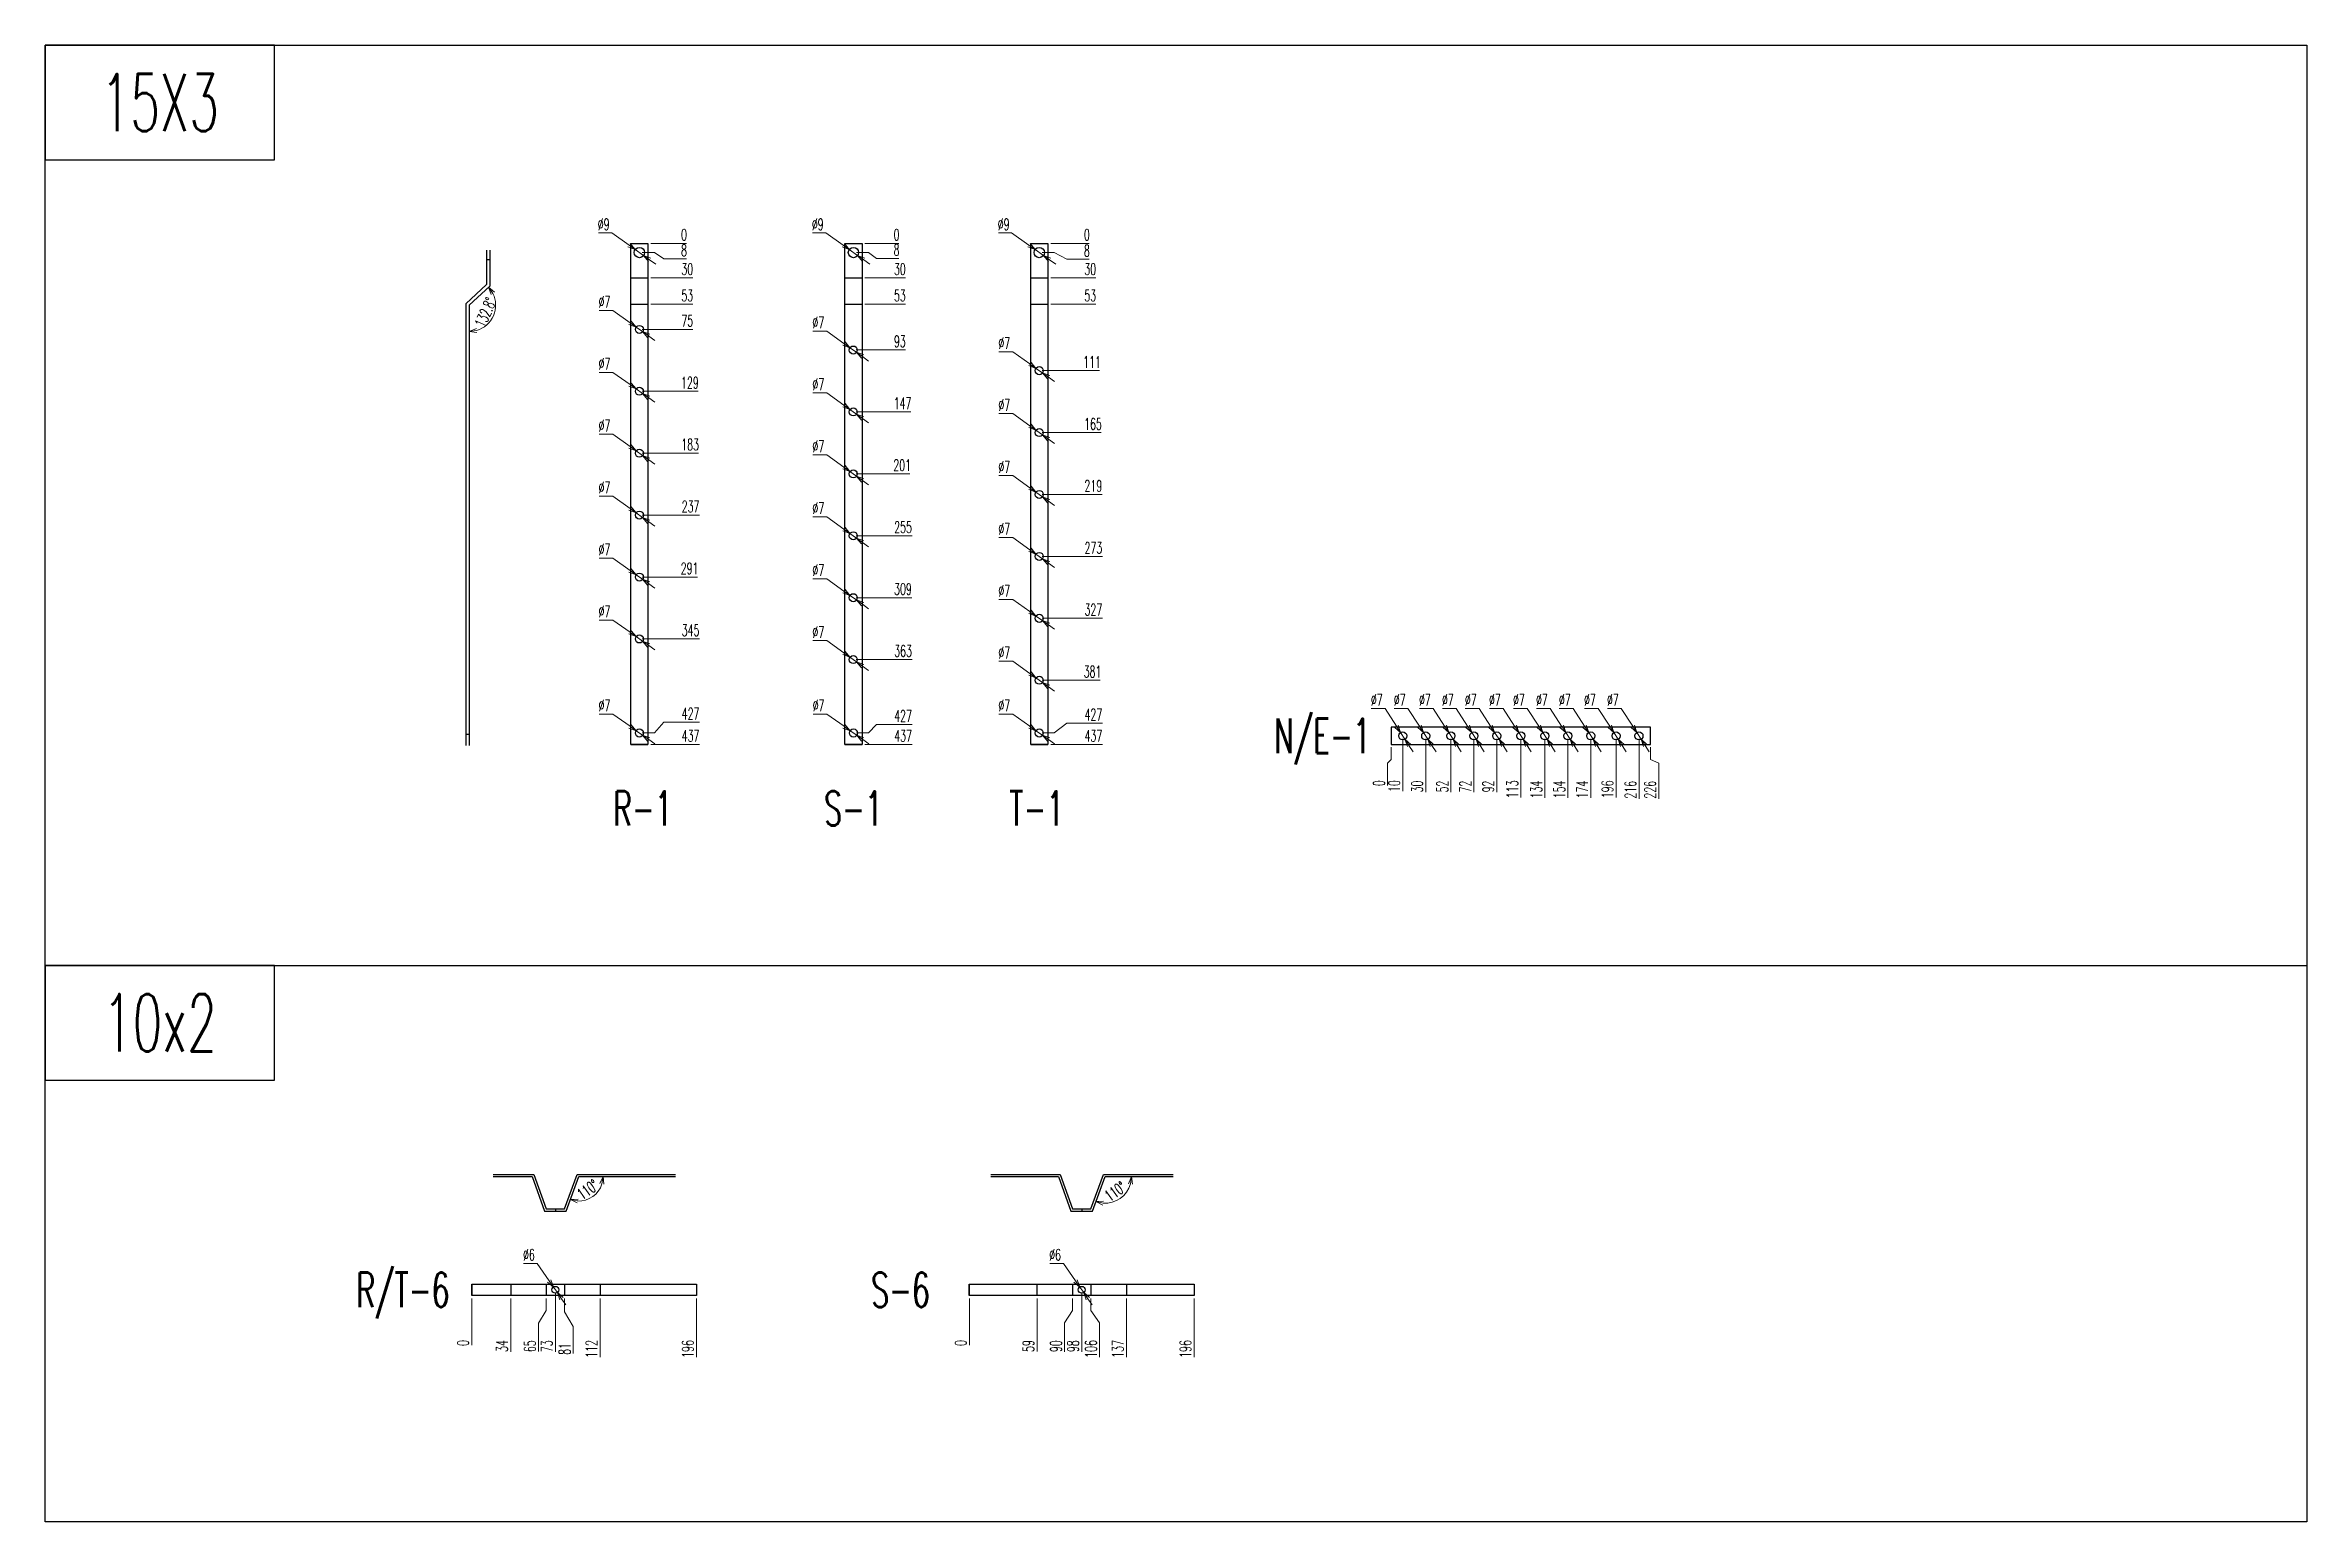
# Model space of a CAD drawing. Header units: millimetres. Extents: x 28713 to 59118, y -54378 to -19615.
# Drawn here: x 36700 to 38672, y -50283 to -48995 of the extents above; entities that cross this region are included whole.
import ezdxf
from ezdxf.enums import TextEntityAlignment as Align

# ---------------------------------------------------------------- set-up
doc = ezdxf.new("R2010")
doc.units = ezdxf.units.MM
doc.header["$LTSCALE"] = 3
doc.layers.add('@.VISIBLE', color=7, linetype='Continuous')
doc.styles.add('Ann_w01', font='romans.shx', dxfattribs={"width": 0.6, "bigfont": 'chineset.shx'})
doc.dimstyles.new('Dim 01_SC05', dxfattribs={"dimscale": 5, "dimtxt": 2, "dimasz": 1.3, "dimexe": 0.5, "dimexo": 0.5, "dimgap": 0.5, "dimtad": 1, "dimtoh": 1, "dimdec": 1, "dimzin": 12, "dimdsep": 46, "dimtxsty": 'Ann_w01', "dimblk": 'OPEN30', "dimcen": 1.5, "dimclrd": 6, "dimclre": 6, "dimclrt": 3, "dimadec": 1, "dimazin": 3, "dimtm": 1e-09, "dimtfac": 1, "dimtdec": 1, "dimtmove": 0, "dimatfit": 3, "dimldrblk": 'OPEN30', "dimfxl": 1, "dimtolj": 1, "dimlwd": 20, "dimlwe": 20, "dimarcsym": 0})

msp = doc.modelspace()

# ---------------------------------------------------------------- texts
at = {"color": 1, "style": 'Ann_w01', "width": 0.6}
for s, p in [('15X3', (36800.11, -49045.21)), ('10x2', (36800.11, -49847.79))]:
    msp.add_text(s, height=50, dxfattribs=at).set_placement(p, align=Align.MIDDLE_CENTER)
at = {"style": 'Ann_w01', "width": 0.6}
for s, p in [('N/E-1', (37813.97, -49597.52)), ('R-1', (37221.31, -49660.81)), ('S-1', (37404.96, -49660.81)), ('T-1', (37564.83, -49660.81)), ('R/T-6', (37012.01, -50080.64)), ('S-6', (37445.98, -50080.64))]:
    msp.add_text(s, height=30, dxfattribs=at).set_placement(p, align=Align.MIDDLE_CENTER)

# ---------------------------------------------------------------- blocks, each defined once
blk = doc.blocks.new('*D1248')
at = {"color": 6, "lineweight": 20, "transparency": 16777216}
blk.add_line((37228.3, -49605), (37270.6, -49605), dxfattribs=at)
at = {"layer": 'Defpoints', "color": 0, "transparency": 16777216}
for p in [(37218.3, -49168), (37225.8, -49605), (37252.7, -49605)]:
    blk.add_point(p, dxfattribs=at)
at = {"color": 3, "transparency": 16777216, "insert": (37262.9, -49597.5), "char_height": 10, "attachment_point": 5, "style": 'Ann_w01'}
blk.add_mtext('\\A1;437', dxfattribs=at)
blk = doc.blocks.new('_Open30')
at = {"color": 0, "linetype": 'ByBlock', "lineweight": -2}
for p, q in [((-1, 0.27), (0, 0)), ((0, 0), (-1, -0.27)), ((0, 0), (-1, 0))]:
    blk.add_line(p, q, dxfattribs=at)
blk = doc.blocks.new('*D1249')
at = {"color": 6, "lineweight": 20, "transparency": 16777216}
for p, q in [((37220.8, -49595), (37231.3, -49595)), ((37231.3, -49595), (37239.7, -49585.7)), ((37239.7, -49585.7), (37270.6, -49585.7))]:
    blk.add_line(p, q, dxfattribs=at)
at = {"layer": 'Defpoints', "color": 0, "transparency": 16777216}
for p in [(37218.3, -49168), (37218.3, -49595), (37252.7, -49585.7)]:
    blk.add_point(p, dxfattribs=at)
at = {"color": 3, "transparency": 16777216, "insert": (37262.9, -49578.2), "char_height": 10, "attachment_point": 5, "style": 'Ann_w01'}
blk.add_mtext('\\A1;427', dxfattribs=at)
blk = doc.blocks.new('*D1250')
at = {"color": 6, "lineweight": 20, "transparency": 16777216}
blk.add_line((37220.8, -49513), (37270.6, -49513), dxfattribs=at)
at = {"layer": 'Defpoints', "color": 0, "transparency": 16777216}
for p in [(37218.3, -49168), (37218.3, -49513), (37252.7, -49513)]:
    blk.add_point(p, dxfattribs=at)
at = {"color": 3, "transparency": 16777216, "insert": (37262.9, -49505.5), "char_height": 10, "attachment_point": 5, "style": 'Ann_w01'}
blk.add_mtext('\\A1;345', dxfattribs=at)
blk = doc.blocks.new('*D1251')
at = {"color": 6, "lineweight": 20, "transparency": 16777216}
blk.add_line((37220.8, -49459), (37268.9, -49459), dxfattribs=at)
at = {"layer": 'Defpoints', "color": 0, "transparency": 16777216}
for p in [(37218.3, -49168), (37218.3, -49459), (37252.7, -49459)]:
    blk.add_point(p, dxfattribs=at)
at = {"color": 3, "transparency": 16777216, "insert": (37262, -49451.5), "char_height": 10, "attachment_point": 5, "style": 'Ann_w01'}
blk.add_mtext('\\A1;291', dxfattribs=at)
blk = doc.blocks.new('*D1252')
at = {"color": 6, "lineweight": 20, "transparency": 16777216}
blk.add_line((37220.8, -49405), (37270.6, -49405), dxfattribs=at)
at = {"layer": 'Defpoints', "color": 0, "transparency": 16777216}
for p in [(37218.3, -49168), (37218.3, -49405), (37252.7, -49405)]:
    blk.add_point(p, dxfattribs=at)
at = {"color": 3, "transparency": 16777216, "insert": (37262.9, -49397.5), "char_height": 10, "attachment_point": 5, "style": 'Ann_w01'}
blk.add_mtext('\\A1;237', dxfattribs=at)
blk = doc.blocks.new('*D1253')
at = {"color": 6, "lineweight": 20, "transparency": 16777216}
blk.add_line((37220.8, -49351), (37269.7, -49351), dxfattribs=at)
at = {"layer": 'Defpoints', "color": 0, "transparency": 16777216}
for p in [(37218.3, -49168), (37218.3, -49351), (37252.7, -49351)]:
    blk.add_point(p, dxfattribs=at)
at = {"color": 3, "transparency": 16777216, "insert": (37262.5, -49343.5), "char_height": 10, "attachment_point": 5, "style": 'Ann_w01'}
blk.add_mtext('\\A1;183', dxfattribs=at)
blk = doc.blocks.new('*D1254')
at = {"color": 6, "lineweight": 20, "transparency": 16777216}
blk.add_line((37220.8, -49297), (37269.5, -49297), dxfattribs=at)
at = {"layer": 'Defpoints', "color": 0, "transparency": 16777216}
for p in [(37218.3, -49168), (37218.3, -49297), (37252.7, -49297)]:
    blk.add_point(p, dxfattribs=at)
at = {"color": 3, "transparency": 16777216, "insert": (37262.3, -49289.5), "char_height": 10, "attachment_point": 5, "style": 'Ann_w01'}
blk.add_mtext('\\A1;129', dxfattribs=at)
blk = doc.blocks.new('*D1255')
at = {"color": 6, "lineweight": 20, "transparency": 16777216}
blk.add_line((37220.8, -49243), (37264.9, -49243), dxfattribs=at)
at = {"layer": 'Defpoints', "color": 0, "transparency": 16777216}
for p in [(37218.3, -49168), (37218.3, -49243), (37252.7, -49243)]:
    blk.add_point(p, dxfattribs=at)
at = {"color": 3, "transparency": 16777216, "insert": (37260, -49235.5), "char_height": 10, "attachment_point": 5, "style": 'Ann_w01'}
blk.add_mtext('\\A1;75', dxfattribs=at)
blk = doc.blocks.new('*D1256')
at = {"color": 6, "lineweight": 20, "transparency": 16777216}
blk.add_line((37228.3, -49221), (37264.9, -49221), dxfattribs=at)
at = {"layer": 'Defpoints', "color": 0, "transparency": 16777216}
for p in [(37218.3, -49168), (37225.8, -49221), (37252.7, -49221)]:
    blk.add_point(p, dxfattribs=at)
at = {"color": 3, "transparency": 16777216, "insert": (37260, -49213.5), "char_height": 10, "attachment_point": 5, "style": 'Ann_w01'}
blk.add_mtext('\\A1;53', dxfattribs=at)
blk = doc.blocks.new('*D1257')
at = {"color": 6, "lineweight": 20, "transparency": 16777216}
blk.add_line((37228.3, -49198), (37264.9, -49198), dxfattribs=at)
at = {"layer": 'Defpoints', "color": 0, "transparency": 16777216}
for p in [(37218.3, -49168), (37225.8, -49198), (37252.7, -49198)]:
    blk.add_point(p, dxfattribs=at)
at = {"color": 3, "transparency": 16777216, "insert": (37260, -49190.5), "char_height": 10, "attachment_point": 5, "style": 'Ann_w01'}
blk.add_mtext('\\A1;30', dxfattribs=at)
blk = doc.blocks.new('*D1258')
at = {"color": 6, "lineweight": 20, "transparency": 16777216}
for p, q in [((37220.8, -49176), (37231.3, -49176)), ((37231.3, -49176), (37239.7, -49181.6)), ((37239.7, -49181.6), (37259.2, -49181.6))]:
    blk.add_line(p, q, dxfattribs=at)
at = {"layer": 'Defpoints', "color": 0, "transparency": 16777216}
for p in [(37218.3, -49168), (37218.3, -49176), (37252.7, -49181.6)]:
    blk.add_point(p, dxfattribs=at)
at = {"color": 3, "transparency": 16777216, "insert": (37257.2, -49174.1), "char_height": 10, "attachment_point": 5, "style": 'Ann_w01'}
blk.add_mtext('\\A1;8', dxfattribs=at)
blk = doc.blocks.new('*D1259')
at = {"color": 6, "lineweight": 20, "transparency": 16777216}
blk.add_line((37228.3, -49168), (37259.2, -49168), dxfattribs=at)
at = {"layer": 'Defpoints', "color": 0, "transparency": 16777216}
for p in [(37218.3, -49168), (37225.8, -49168), (37252.7, -49168)]:
    blk.add_point(p, dxfattribs=at)
at = {"color": 3, "transparency": 16777216, "insert": (37257.2, -49160.5), "char_height": 10, "attachment_point": 5, "style": 'Ann_w01'}
blk.add_mtext('\\A1;0', dxfattribs=at)
blk = doc.blocks.new('*D1260')
at = {"color": 6, "lineweight": 20, "transparency": 16777216}
blk.add_line((37415, -49605), (37456, -49605), dxfattribs=at)
at = {"layer": 'Defpoints', "color": 0, "transparency": 16777216}
for p in [(37405, -49168), (37412.5, -49605), (37438, -49605)]:
    blk.add_point(p, dxfattribs=at)
at = {"color": 3, "transparency": 16777216, "insert": (37448.2, -49597.5), "char_height": 10, "attachment_point": 5, "style": 'Ann_w01'}
blk.add_mtext('\\A1;437', dxfattribs=at)
blk = doc.blocks.new('*D1261')
at = {"color": 6, "lineweight": 20, "transparency": 16777216}
for p, q in [((37407.5, -49595), (37418, -49595)), ((37418, -49595), (37425, -49587.7)), ((37425, -49587.7), (37456, -49587.7))]:
    blk.add_line(p, q, dxfattribs=at)
at = {"layer": 'Defpoints', "color": 0, "transparency": 16777216}
for p in [(37405, -49168), (37405, -49595), (37438, -49587.7)]:
    blk.add_point(p, dxfattribs=at)
at = {"color": 3, "transparency": 16777216, "insert": (37448.2, -49580.2), "char_height": 10, "attachment_point": 5, "style": 'Ann_w01'}
blk.add_mtext('\\A1;427', dxfattribs=at)
blk = doc.blocks.new('*D1262')
at = {"color": 6, "lineweight": 20, "transparency": 16777216}
blk.add_line((37407.3, -49531), (37456, -49531), dxfattribs=at)
at = {"layer": 'Defpoints', "color": 0, "transparency": 16777216}
for p in [(37405, -49168), (37404.8, -49531), (37438, -49531)]:
    blk.add_point(p, dxfattribs=at)
at = {"color": 3, "transparency": 16777216, "insert": (37448.2, -49523.5), "char_height": 10, "attachment_point": 5, "style": 'Ann_w01'}
blk.add_mtext('\\A1;363', dxfattribs=at)
blk = doc.blocks.new('*D1263')
at = {"color": 6, "lineweight": 20, "transparency": 16777216}
blk.add_line((37407.3, -49477), (37455.7, -49477), dxfattribs=at)
at = {"layer": 'Defpoints', "color": 0, "transparency": 16777216}
for p in [(37405, -49168), (37404.8, -49477), (37438, -49477)]:
    blk.add_point(p, dxfattribs=at)
at = {"color": 3, "transparency": 16777216, "insert": (37448.1, -49469.5), "char_height": 10, "attachment_point": 5, "style": 'Ann_w01'}
blk.add_mtext('\\A1;309', dxfattribs=at)
blk = doc.blocks.new('*D1264')
at = {"color": 6, "lineweight": 20, "transparency": 16777216}
blk.add_line((37407.3, -49423), (37456, -49423), dxfattribs=at)
at = {"layer": 'Defpoints', "color": 0, "transparency": 16777216}
for p in [(37405, -49168), (37404.8, -49423), (37438, -49423)]:
    blk.add_point(p, dxfattribs=at)
at = {"color": 3, "transparency": 16777216, "insert": (37448.2, -49415.5), "char_height": 10, "attachment_point": 5, "style": 'Ann_w01'}
blk.add_mtext('\\A1;255', dxfattribs=at)
blk = doc.blocks.new('*D1265')
at = {"color": 6, "lineweight": 20, "transparency": 16777216}
blk.add_line((37407.3, -49369), (37454.2, -49369), dxfattribs=at)
at = {"layer": 'Defpoints', "color": 0, "transparency": 16777216}
for p in [(37405, -49168), (37404.8, -49369), (37438, -49369)]:
    blk.add_point(p, dxfattribs=at)
at = {"color": 3, "transparency": 16777216, "insert": (37447.4, -49361.5), "char_height": 10, "attachment_point": 5, "style": 'Ann_w01'}
blk.add_mtext('\\A1;201', dxfattribs=at)
blk = doc.blocks.new('*D1266')
at = {"color": 6, "lineweight": 20, "transparency": 16777216}
blk.add_line((37407.3, -49315), (37455.1, -49315), dxfattribs=at)
at = {"layer": 'Defpoints', "color": 0, "transparency": 16777216}
for p in [(37405, -49168), (37404.8, -49315), (37438, -49315)]:
    blk.add_point(p, dxfattribs=at)
at = {"color": 3, "transparency": 16777216, "insert": (37447.8, -49307.5), "char_height": 10, "attachment_point": 5, "style": 'Ann_w01'}
blk.add_mtext('\\A1;147', dxfattribs=at)
blk = doc.blocks.new('*D1267')
at = {"color": 6, "lineweight": 20, "transparency": 16777216}
blk.add_line((37407.3, -49261), (37450.2, -49261), dxfattribs=at)
at = {"layer": 'Defpoints', "color": 0, "transparency": 16777216}
for p in [(37405, -49168), (37404.8, -49261), (37438, -49261)]:
    blk.add_point(p, dxfattribs=at)
at = {"color": 3, "transparency": 16777216, "insert": (37445.4, -49253.5), "char_height": 10, "attachment_point": 5, "style": 'Ann_w01'}
blk.add_mtext('\\A1;93', dxfattribs=at)
blk = doc.blocks.new('*D1268')
at = {"color": 6, "lineweight": 20, "transparency": 16777216}
blk.add_line((37415, -49221), (37450.2, -49221), dxfattribs=at)
at = {"layer": 'Defpoints', "color": 0, "transparency": 16777216}
for p in [(37405, -49168), (37412.5, -49221), (37438, -49221)]:
    blk.add_point(p, dxfattribs=at)
at = {"color": 3, "transparency": 16777216, "insert": (37445.4, -49213.5), "char_height": 10, "attachment_point": 5, "style": 'Ann_w01'}
blk.add_mtext('\\A1;53', dxfattribs=at)
blk = doc.blocks.new('*D1269')
at = {"color": 6, "lineweight": 20, "transparency": 16777216}
blk.add_line((37415, -49198), (37450.2, -49198), dxfattribs=at)
at = {"layer": 'Defpoints', "color": 0, "transparency": 16777216}
for p in [(37405, -49168), (37412.5, -49198), (37438, -49198)]:
    blk.add_point(p, dxfattribs=at)
at = {"color": 3, "transparency": 16777216, "insert": (37445.4, -49190.5), "char_height": 10, "attachment_point": 5, "style": 'Ann_w01'}
blk.add_mtext('\\A1;30', dxfattribs=at)
blk = doc.blocks.new('*D1270')
at = {"color": 6, "lineweight": 20, "transparency": 16777216}
for p, q in [((37407.5, -49176), (37418, -49176)), ((37418, -49176), (37425, -49181.2)), ((37425, -49181.2), (37444.5, -49181.2))]:
    blk.add_line(p, q, dxfattribs=at)
at = {"layer": 'Defpoints', "color": 0, "transparency": 16777216}
for p in [(37405, -49168), (37405, -49176), (37438, -49181.2)]:
    blk.add_point(p, dxfattribs=at)
at = {"color": 3, "transparency": 16777216, "insert": (37442.5, -49173.7), "char_height": 10, "attachment_point": 5, "style": 'Ann_w01'}
blk.add_mtext('\\A1;8', dxfattribs=at)
blk = doc.blocks.new('*D1271')
at = {"color": 6, "lineweight": 20, "transparency": 16777216}
blk.add_line((37415, -49168), (37444.5, -49168), dxfattribs=at)
at = {"layer": 'Defpoints', "color": 0, "transparency": 16777216}
for p in [(37405, -49168), (37412.5, -49168), (37438, -49168)]:
    blk.add_point(p, dxfattribs=at)
at = {"color": 3, "transparency": 16777216, "insert": (37442.5, -49160.5), "char_height": 10, "attachment_point": 5, "style": 'Ann_w01'}
blk.add_mtext('\\A1;0', dxfattribs=at)
blk = doc.blocks.new('*D1272')
at = {"color": 6, "lineweight": 20, "transparency": 16777216}
blk.add_line((37577, -49605), (37622, -49605), dxfattribs=at)
at = {"layer": 'Defpoints', "color": 0, "transparency": 16777216}
for p in [(37567, -49168), (37574.5, -49605), (37604, -49605)]:
    blk.add_point(p, dxfattribs=at)
at = {"color": 3, "transparency": 16777216, "insert": (37614.2, -49597.5), "char_height": 10, "attachment_point": 5, "style": 'Ann_w01'}
blk.add_mtext('\\A1;437', dxfattribs=at)
blk = doc.blocks.new('*D1273')
at = {"color": 6, "lineweight": 20, "transparency": 16777216}
for p, q in [((37569.5, -49595), (37580, -49595)), ((37580, -49595), (37591, -49586.5)), ((37591, -49586.5), (37622, -49586.5))]:
    blk.add_line(p, q, dxfattribs=at)
at = {"layer": 'Defpoints', "color": 0, "transparency": 16777216}
for p in [(37567, -49168), (37567, -49595), (37604, -49586.5)]:
    blk.add_point(p, dxfattribs=at)
at = {"color": 3, "transparency": 16777216, "insert": (37614.2, -49579), "char_height": 10, "attachment_point": 5, "style": 'Ann_w01'}
blk.add_mtext('\\A1;427', dxfattribs=at)
blk = doc.blocks.new('*D1274')
at = {"color": 6, "lineweight": 20, "transparency": 16777216}
blk.add_line((37569.5, -49549), (37620.2, -49549), dxfattribs=at)
at = {"layer": 'Defpoints', "color": 0, "transparency": 16777216}
for p in [(37567, -49168), (37567, -49549), (37604, -49549)]:
    blk.add_point(p, dxfattribs=at)
at = {"color": 3, "transparency": 16777216, "insert": (37613.4, -49541.5), "char_height": 10, "attachment_point": 5, "style": 'Ann_w01'}
blk.add_mtext('\\A1;381', dxfattribs=at)
blk = doc.blocks.new('*D1275')
at = {"color": 6, "lineweight": 20, "transparency": 16777216}
blk.add_line((37569.5, -49495), (37622, -49495), dxfattribs=at)
at = {"layer": 'Defpoints', "color": 0, "transparency": 16777216}
for p in [(37567, -49168), (37567, -49495), (37604, -49495)]:
    blk.add_point(p, dxfattribs=at)
at = {"color": 3, "transparency": 16777216, "insert": (37614.2, -49487.5), "char_height": 10, "attachment_point": 5, "style": 'Ann_w01'}
blk.add_mtext('\\A1;327', dxfattribs=at)
blk = doc.blocks.new('*D1276')
at = {"color": 6, "lineweight": 20, "transparency": 16777216}
blk.add_line((37569.5, -49441), (37622, -49441), dxfattribs=at)
at = {"layer": 'Defpoints', "color": 0, "transparency": 16777216}
for p in [(37567, -49168), (37567, -49441), (37604, -49441)]:
    blk.add_point(p, dxfattribs=at)
at = {"color": 3, "transparency": 16777216, "insert": (37614.2, -49433.5), "char_height": 10, "attachment_point": 5, "style": 'Ann_w01'}
blk.add_mtext('\\A1;273', dxfattribs=at)
blk = doc.blocks.new('*D1277')
at = {"color": 6, "lineweight": 20, "transparency": 16777216}
blk.add_line((37569.5, -49387), (37621.7, -49387), dxfattribs=at)
at = {"layer": 'Defpoints', "color": 0, "transparency": 16777216}
for p in [(37567, -49168), (37567, -49387), (37604, -49387)]:
    blk.add_point(p, dxfattribs=at)
at = {"color": 3, "transparency": 16777216, "insert": (37614.1, -49379.5), "char_height": 10, "attachment_point": 5, "style": 'Ann_w01'}
blk.add_mtext('\\A1;219', dxfattribs=at)
blk = doc.blocks.new('*D1278')
at = {"color": 6, "lineweight": 20, "transparency": 16777216}
blk.add_line((37569.5, -49333), (37621.1, -49333), dxfattribs=at)
at = {"layer": 'Defpoints', "color": 0, "transparency": 16777216}
for p in [(37567, -49168), (37567, -49333), (37604, -49333)]:
    blk.add_point(p, dxfattribs=at)
at = {"color": 3, "transparency": 16777216, "insert": (37613.8, -49325.5), "char_height": 10, "attachment_point": 5, "style": 'Ann_w01'}
blk.add_mtext('\\A1;165', dxfattribs=at)
blk = doc.blocks.new('*D1279')
at = {"color": 6, "lineweight": 20, "transparency": 16777216}
blk.add_line((37569.5, -49279), (37619.4, -49279), dxfattribs=at)
at = {"layer": 'Defpoints', "color": 0, "transparency": 16777216}
for p in [(37567, -49168), (37567, -49279), (37604, -49279)]:
    blk.add_point(p, dxfattribs=at)
at = {"color": 3, "transparency": 16777216, "insert": (37613, -49271.5), "char_height": 10, "attachment_point": 5, "style": 'Ann_w01'}
blk.add_mtext('\\A1;111', dxfattribs=at)
blk = doc.blocks.new('*D1280')
at = {"color": 6, "lineweight": 20, "transparency": 16777216}
blk.add_line((37577, -49221), (37616.2, -49221), dxfattribs=at)
at = {"layer": 'Defpoints', "color": 0, "transparency": 16777216}
for p in [(37567, -49168), (37574.5, -49221), (37604, -49221)]:
    blk.add_point(p, dxfattribs=at)
at = {"color": 3, "transparency": 16777216, "insert": (37611.4, -49213.5), "char_height": 10, "attachment_point": 5, "style": 'Ann_w01'}
blk.add_mtext('\\A1;53', dxfattribs=at)
blk = doc.blocks.new('*D1281')
at = {"color": 6, "lineweight": 20, "transparency": 16777216}
blk.add_line((37577, -49198), (37616.2, -49198), dxfattribs=at)
at = {"layer": 'Defpoints', "color": 0, "transparency": 16777216}
for p in [(37567, -49168), (37574.5, -49198), (37604, -49198)]:
    blk.add_point(p, dxfattribs=at)
at = {"color": 3, "transparency": 16777216, "insert": (37611.4, -49190.5), "char_height": 10, "attachment_point": 5, "style": 'Ann_w01'}
blk.add_mtext('\\A1;30', dxfattribs=at)
blk = doc.blocks.new('*D1282')
at = {"color": 6, "lineweight": 20, "transparency": 16777216}
for p, q in [((37569.5, -49176), (37580, -49176)), ((37580, -49176), (37591, -49181.9)), ((37591, -49181.9), (37610.5, -49181.9))]:
    blk.add_line(p, q, dxfattribs=at)
at = {"layer": 'Defpoints', "color": 0, "transparency": 16777216}
for p in [(37567, -49168), (37567, -49176), (37604, -49181.9)]:
    blk.add_point(p, dxfattribs=at)
at = {"color": 3, "transparency": 16777216, "insert": (37608.5, -49174.4), "char_height": 10, "attachment_point": 5, "style": 'Ann_w01'}
blk.add_mtext('\\A1;8', dxfattribs=at)
blk = doc.blocks.new('*D1283')
at = {"color": 6, "lineweight": 20, "transparency": 16777216}
blk.add_line((37577, -49168), (37610.5, -49168), dxfattribs=at)
at = {"layer": 'Defpoints', "color": 0, "transparency": 16777216}
for p in [(37567, -49168), (37574.5, -49168), (37604, -49168)]:
    blk.add_point(p, dxfattribs=at)
at = {"color": 3, "transparency": 16777216, "insert": (37608.5, -49160.5), "char_height": 10, "attachment_point": 5, "style": 'Ann_w01'}
blk.add_mtext('\\A1;0', dxfattribs=at)
blk = doc.blocks.new('*D1287')
at = {"color": 6, "lineweight": 20, "transparency": 16777216}
for p, q in [((37531.8, -49532.5), (37543.8, -49532.5)), ((37543.8, -49532.5), (37558.8, -49543.2)), ((37569.8, -49551), (37564.1, -49547)), ((37575.1, -49554.8), (37580.4, -49558.6))]:
    blk.add_line(p, q, dxfattribs=at)
at = {"layer": 'Defpoints', "color": 0, "transparency": 16777216}
for p in [(37564.1, -49547), (37569.8, -49551)]:
    blk.add_point(p, dxfattribs=at)
at = {"color": 6, "lineweight": 20, "transparency": 16777216, "xscale": 6.5, "yscale": 6.5, "zscale": 6.5}
for p, rotation in [((37564.1, -49547), 324.6217888935301), ((37569.8, -49551), 144.6217888935301)]:
    blk.add_blockref('_Open30', p, dxfattribs=dict(at, rotation=rotation))
at = {"color": 3, "transparency": 16777216, "insert": (37536.5, -49525), "char_height": 10, "attachment_point": 5, "style": 'Ann_w01'}
blk.add_mtext('\\A1;∅7', dxfattribs=at)
blk = doc.blocks.new('*D1288')
at = {"color": 6, "lineweight": 20, "transparency": 16777216}
for p, q in [((37531.8, -49478.5), (37543.8, -49478.5)), ((37543.8, -49478.5), (37558.8, -49489.2)), ((37569.8, -49497), (37564.1, -49493)), ((37575.1, -49500.8), (37580.4, -49504.6))]:
    blk.add_line(p, q, dxfattribs=at)
at = {"layer": 'Defpoints', "color": 0, "transparency": 16777216}
for p in [(37564.1, -49493), (37569.8, -49497)]:
    blk.add_point(p, dxfattribs=at)
at = {"color": 6, "lineweight": 20, "transparency": 16777216, "xscale": 6.5, "yscale": 6.5, "zscale": 6.5}
for p, rotation in [((37564.1, -49493), 324.6217888935786), ((37569.8, -49497), 144.6217888935786)]:
    blk.add_blockref('_Open30', p, dxfattribs=dict(at, rotation=rotation))
at = {"color": 3, "transparency": 16777216, "insert": (37536.5, -49471), "char_height": 10, "attachment_point": 5, "style": 'Ann_w01'}
blk.add_mtext('\\A1;∅7', dxfattribs=at)
blk = doc.blocks.new('*D1289')
at = {"color": 6, "lineweight": 20, "transparency": 16777216}
for p, q in [((37531.8, -49424.5), (37543.8, -49424.5)), ((37543.8, -49424.5), (37558.8, -49435.2)), ((37569.8, -49443), (37564.1, -49439)), ((37575.1, -49446.8), (37580.4, -49450.6))]:
    blk.add_line(p, q, dxfattribs=at)
at = {"layer": 'Defpoints', "color": 0, "transparency": 16777216}
for p in [(37564.1, -49439), (37569.8, -49443)]:
    blk.add_point(p, dxfattribs=at)
at = {"color": 6, "lineweight": 20, "transparency": 16777216, "xscale": 6.5, "yscale": 6.5, "zscale": 6.5}
for p, rotation in [((37564.1, -49439), 324.6217888934189), ((37569.8, -49443), 144.6217888934189)]:
    blk.add_blockref('_Open30', p, dxfattribs=dict(at, rotation=rotation))
at = {"color": 3, "transparency": 16777216, "insert": (37536.5, -49417), "char_height": 10, "attachment_point": 5, "style": 'Ann_w01'}
blk.add_mtext('\\A1;∅7', dxfattribs=at)
blk = doc.blocks.new('*D1290')
at = {"color": 6, "lineweight": 20, "transparency": 16777216}
for p, q in [((37531.8, -49370.5), (37543.8, -49370.5)), ((37543.8, -49370.5), (37558.8, -49381.2)), ((37569.8, -49389), (37564.1, -49385)), ((37575.1, -49392.8), (37580.4, -49396.6))]:
    blk.add_line(p, q, dxfattribs=at)
at = {"layer": 'Defpoints', "color": 0, "transparency": 16777216}
for p in [(37564.1, -49385), (37569.8, -49389)]:
    blk.add_point(p, dxfattribs=at)
at = {"color": 6, "lineweight": 20, "transparency": 16777216, "xscale": 6.5, "yscale": 6.5, "zscale": 6.5}
for p, rotation in [((37564.1, -49385), 324.6217888935582), ((37569.8, -49389), 144.6217888935582)]:
    blk.add_blockref('_Open30', p, dxfattribs=dict(at, rotation=rotation))
at = {"color": 3, "transparency": 16777216, "insert": (37536.5, -49363), "char_height": 10, "attachment_point": 5, "style": 'Ann_w01'}
blk.add_mtext('\\A1;∅7', dxfattribs=at)
blk = doc.blocks.new('*D1291')
at = {"color": 6, "lineweight": 20, "transparency": 16777216}
for p, q in [((37531.8, -49316.5), (37543.8, -49316.5)), ((37543.8, -49316.5), (37558.8, -49327.2)), ((37569.8, -49335), (37564.1, -49331)), ((37575.1, -49338.8), (37580.4, -49342.6))]:
    blk.add_line(p, q, dxfattribs=at)
at = {"layer": 'Defpoints', "color": 0, "transparency": 16777216}
for p in [(37564.1, -49331), (37569.8, -49335)]:
    blk.add_point(p, dxfattribs=at)
at = {"color": 6, "lineweight": 20, "transparency": 16777216, "xscale": 6.5, "yscale": 6.5, "zscale": 6.5}
for p, rotation in [((37564.1, -49331), 324.6217888935441), ((37569.8, -49335), 144.6217888935441)]:
    blk.add_blockref('_Open30', p, dxfattribs=dict(at, rotation=rotation))
at = {"color": 3, "transparency": 16777216, "insert": (37536.5, -49309), "char_height": 10, "attachment_point": 5, "style": 'Ann_w01'}
blk.add_mtext('\\A1;∅7', dxfattribs=at)
blk = doc.blocks.new('*D1292')
at = {"color": 6, "lineweight": 20, "transparency": 16777216}
for p, q in [((37531.8, -49262.5), (37543.8, -49262.5)), ((37543.8, -49262.5), (37558.8, -49273.2)), ((37569.8, -49281), (37564.1, -49277)), ((37575.1, -49284.8), (37580.4, -49288.6))]:
    blk.add_line(p, q, dxfattribs=at)
at = {"layer": 'Defpoints', "color": 0, "transparency": 16777216}
for p in [(37564.1, -49277), (37569.8, -49281)]:
    blk.add_point(p, dxfattribs=at)
at = {"color": 6, "lineweight": 20, "transparency": 16777216, "xscale": 6.5, "yscale": 6.5, "zscale": 6.5}
for p, rotation in [((37564.1, -49277), 324.6217888934062), ((37569.8, -49281), 144.6217888934062)]:
    blk.add_blockref('_Open30', p, dxfattribs=dict(at, rotation=rotation))
at = {"color": 3, "transparency": 16777216, "insert": (37536.5, -49255), "char_height": 10, "attachment_point": 5, "style": 'Ann_w01'}
blk.add_mtext('\\A1;∅7', dxfattribs=at)
blk = doc.blocks.new('*D1293')
at = {"color": 6, "lineweight": 20, "transparency": 16777216}
for p, q in [((37369.6, -49514.5), (37381.6, -49514.5)), ((37381.6, -49514.5), (37396.6, -49525.2)), ((37407.6, -49533), (37401.9, -49529)), ((37412.9, -49536.8), (37418.2, -49540.6))]:
    blk.add_line(p, q, dxfattribs=at)
at = {"layer": 'Defpoints', "color": 0, "transparency": 16777216}
for p in [(37401.9, -49529), (37407.6, -49533)]:
    blk.add_point(p, dxfattribs=at)
at = {"color": 6, "lineweight": 20, "transparency": 16777216, "xscale": 6.5, "yscale": 6.5, "zscale": 6.5}
for p, rotation in [((37401.9, -49529), 324.6217888934189), ((37407.6, -49533), 144.6217888934189)]:
    blk.add_blockref('_Open30', p, dxfattribs=dict(at, rotation=rotation))
at = {"color": 3, "transparency": 16777216, "insert": (37374.3, -49507), "char_height": 10, "attachment_point": 5, "style": 'Ann_w01'}
blk.add_mtext('\\A1;∅7', dxfattribs=at)
blk = doc.blocks.new('*D1294')
at = {"color": 6, "lineweight": 20, "transparency": 16777216}
for p, q in [((37369.6, -49460.5), (37381.6, -49460.5)), ((37381.6, -49460.5), (37396.6, -49471.2)), ((37407.6, -49479), (37401.9, -49475)), ((37412.9, -49482.8), (37418.2, -49486.6))]:
    blk.add_line(p, q, dxfattribs=at)
at = {"layer": 'Defpoints', "color": 0, "transparency": 16777216}
for p in [(37401.9, -49475), (37407.6, -49479)]:
    blk.add_point(p, dxfattribs=at)
at = {"color": 6, "lineweight": 20, "transparency": 16777216, "xscale": 6.5, "yscale": 6.5, "zscale": 6.5}
for p, rotation in [((37401.9, -49475), 324.621788893447), ((37407.6, -49479), 144.621788893447)]:
    blk.add_blockref('_Open30', p, dxfattribs=dict(at, rotation=rotation))
at = {"color": 3, "transparency": 16777216, "insert": (37374.3, -49453), "char_height": 10, "attachment_point": 5, "style": 'Ann_w01'}
blk.add_mtext('\\A1;∅7', dxfattribs=at)
blk = doc.blocks.new('*D1295')
at = {"color": 6, "lineweight": 20, "transparency": 16777216}
for p, q in [((37369.6, -49406.5), (37381.6, -49406.5)), ((37381.6, -49406.5), (37396.6, -49417.2)), ((37407.6, -49425), (37401.9, -49421)), ((37412.9, -49428.8), (37418.2, -49432.6))]:
    blk.add_line(p, q, dxfattribs=at)
at = {"layer": 'Defpoints', "color": 0, "transparency": 16777216}
for p in [(37401.9, -49421), (37407.6, -49425)]:
    blk.add_point(p, dxfattribs=at)
at = {"color": 6, "lineweight": 20, "transparency": 16777216, "xscale": 6.5, "yscale": 6.5, "zscale": 6.5}
for p, rotation in [((37401.9, -49421), 324.6217888936757), ((37407.6, -49425), 144.6217888936757)]:
    blk.add_blockref('_Open30', p, dxfattribs=dict(at, rotation=rotation))
at = {"color": 3, "transparency": 16777216, "insert": (37374.3, -49399), "char_height": 10, "attachment_point": 5, "style": 'Ann_w01'}
blk.add_mtext('\\A1;∅7', dxfattribs=at)
blk = doc.blocks.new('*D1296')
at = {"color": 6, "lineweight": 20, "transparency": 16777216}
for p, q in [((37369.6, -49352.5), (37381.6, -49352.5)), ((37381.6, -49352.5), (37396.6, -49363.2)), ((37407.6, -49371), (37401.9, -49367)), ((37412.9, -49374.8), (37418.2, -49378.6))]:
    blk.add_line(p, q, dxfattribs=at)
at = {"layer": 'Defpoints', "color": 0, "transparency": 16777216}
for p in [(37401.9, -49367), (37407.6, -49371)]:
    blk.add_point(p, dxfattribs=at)
at = {"color": 6, "lineweight": 20, "transparency": 16777216, "xscale": 6.5, "yscale": 6.5, "zscale": 6.5}
for p, rotation in [((37401.9, -49367), 324.621788893447), ((37407.6, -49371), 144.621788893447)]:
    blk.add_blockref('_Open30', p, dxfattribs=dict(at, rotation=rotation))
at = {"color": 3, "transparency": 16777216, "insert": (37374.3, -49345), "char_height": 10, "attachment_point": 5, "style": 'Ann_w01'}
blk.add_mtext('\\A1;∅7', dxfattribs=at)
blk = doc.blocks.new('*D1297')
at = {"color": 6, "lineweight": 20, "transparency": 16777216}
for p, q in [((37369.6, -49298.5), (37381.6, -49298.5)), ((37381.6, -49298.5), (37396.6, -49309.2)), ((37407.6, -49317), (37401.9, -49313)), ((37412.9, -49320.8), (37418.2, -49324.6))]:
    blk.add_line(p, q, dxfattribs=at)
at = {"layer": 'Defpoints', "color": 0, "transparency": 16777216}
for p in [(37401.9, -49313), (37407.6, -49317)]:
    blk.add_point(p, dxfattribs=at)
at = {"color": 6, "lineweight": 20, "transparency": 16777216, "xscale": 6.5, "yscale": 6.5, "zscale": 6.5}
for p, rotation in [((37401.9, -49313), 324.6217888935441), ((37407.6, -49317), 144.6217888935441)]:
    blk.add_blockref('_Open30', p, dxfattribs=dict(at, rotation=rotation))
at = {"color": 3, "transparency": 16777216, "insert": (37374.3, -49291), "char_height": 10, "attachment_point": 5, "style": 'Ann_w01'}
blk.add_mtext('\\A1;∅7', dxfattribs=at)
blk = doc.blocks.new('*D1298')
at = {"color": 6, "lineweight": 20, "transparency": 16777216}
for p, q in [((37369.6, -49244.5), (37381.6, -49244.5)), ((37381.6, -49244.5), (37396.6, -49255.2)), ((37407.6, -49263), (37401.9, -49259)), ((37412.9, -49266.8), (37418.2, -49270.6))]:
    blk.add_line(p, q, dxfattribs=at)
at = {"layer": 'Defpoints', "color": 0, "transparency": 16777216}
for p in [(37401.9, -49259), (37407.6, -49263)]:
    blk.add_point(p, dxfattribs=at)
at = {"color": 6, "lineweight": 20, "transparency": 16777216, "xscale": 6.5, "yscale": 6.5, "zscale": 6.5}
for p, rotation in [((37401.9, -49259), 324.6217888936131), ((37407.6, -49263), 144.6217888936131)]:
    blk.add_blockref('_Open30', p, dxfattribs=dict(at, rotation=rotation))
at = {"color": 3, "transparency": 16777216, "insert": (37374.3, -49237), "char_height": 10, "attachment_point": 5, "style": 'Ann_w01'}
blk.add_mtext('\\A1;∅7', dxfattribs=at)
blk = doc.blocks.new('*D1299')
at = {"color": 6, "lineweight": 20, "transparency": 16777216}
for p, q in [((37531.3, -49158.9), (37542.9, -49158.9)), ((37542.9, -49158.9), (37558, -49169.7)), ((37570.7, -49178.6), (37563.3, -49173.4)), ((37576, -49182.4), (37581.3, -49186.2))]:
    blk.add_line(p, q, dxfattribs=at)
at = {"layer": 'Defpoints', "color": 0, "transparency": 16777216}
for p in [(37563.3, -49173.4), (37570.7, -49178.6)]:
    blk.add_point(p, dxfattribs=at)
at = {"color": 6, "lineweight": 20, "transparency": 16777216, "xscale": 6.5, "yscale": 6.5, "zscale": 6.5}
for p, rotation in [((37563.3, -49173.4), 324.6217888934167), ((37570.7, -49178.6), 144.6217888934167)]:
    blk.add_blockref('_Open30', p, dxfattribs=dict(at, rotation=rotation))
at = {"color": 3, "transparency": 16777216, "insert": (37535.9, -49151.4), "char_height": 10, "attachment_point": 5, "style": 'Ann_w01'}
blk.add_mtext('\\A1;∅9', dxfattribs=at)
blk = doc.blocks.new('*D1300')
at = {"color": 6, "lineweight": 20, "transparency": 16777216}
for p, q in [((37531.8, -49578.5), (37543.8, -49578.5)), ((37543.8, -49578.5), (37558.8, -49589.2)), ((37569.8, -49597), (37564.1, -49593)), ((37575.1, -49600.8), (37580.4, -49604.6))]:
    blk.add_line(p, q, dxfattribs=at)
at = {"layer": 'Defpoints', "color": 0, "transparency": 16777216}
for p in [(37564.1, -49593), (37569.8, -49597)]:
    blk.add_point(p, dxfattribs=at)
at = {"color": 6, "lineweight": 20, "transparency": 16777216, "xscale": 6.5, "yscale": 6.5, "zscale": 6.5}
for p, rotation in [((37564.1, -49593), 324.6217888933499), ((37569.8, -49597), 144.6217888933499)]:
    blk.add_blockref('_Open30', p, dxfattribs=dict(at, rotation=rotation))
at = {"color": 3, "transparency": 16777216, "insert": (37536.5, -49571), "char_height": 10, "attachment_point": 5, "style": 'Ann_w01'}
blk.add_mtext('\\A1;∅7', dxfattribs=at)
blk = doc.blocks.new('*D1301')
at = {"color": 6, "lineweight": 20, "transparency": 16777216}
for p, q in [((37369.3, -49158.9), (37380.9, -49158.9)), ((37380.9, -49158.9), (37396, -49169.7)), ((37408.6, -49178.6), (37401.3, -49173.4)), ((37413.9, -49182.4), (37419.2, -49186.2))]:
    blk.add_line(p, q, dxfattribs=at)
at = {"layer": 'Defpoints', "color": 0, "transparency": 16777216}
for p in [(37401.3, -49173.4), (37408.6, -49178.6)]:
    blk.add_point(p, dxfattribs=at)
at = {"color": 6, "lineweight": 20, "transparency": 16777216, "xscale": 6.5, "yscale": 6.5, "zscale": 6.5}
for p, rotation in [((37401.3, -49173.4), 324.6217888935349), ((37408.6, -49178.6), 144.6217888935349)]:
    blk.add_blockref('_Open30', p, dxfattribs=dict(at, rotation=rotation))
at = {"color": 3, "transparency": 16777216, "insert": (37373.8, -49151.4), "char_height": 10, "attachment_point": 5, "style": 'Ann_w01'}
blk.add_mtext('\\A1;∅9', dxfattribs=at)
blk = doc.blocks.new('*D1302')
at = {"color": 6, "lineweight": 20, "transparency": 16777216}
for p, q in [((37369.8, -49578.5), (37381.7, -49578.5)), ((37381.7, -49578.5), (37396.8, -49589.2)), ((37407.8, -49597), (37402.1, -49593)), ((37413.1, -49600.8), (37418.4, -49604.6))]:
    blk.add_line(p, q, dxfattribs=at)
at = {"layer": 'Defpoints', "color": 0, "transparency": 16777216}
for p in [(37402.1, -49593), (37407.8, -49597)]:
    blk.add_point(p, dxfattribs=at)
at = {"color": 6, "lineweight": 20, "transparency": 16777216, "xscale": 6.5, "yscale": 6.5, "zscale": 6.5}
for p, rotation in [((37402.1, -49593), 324.6217888934548), ((37407.8, -49597), 144.6217888934548)]:
    blk.add_blockref('_Open30', p, dxfattribs=dict(at, rotation=rotation))
at = {"color": 3, "transparency": 16777216, "insert": (37374.5, -49571), "char_height": 10, "attachment_point": 5, "style": 'Ann_w01'}
blk.add_mtext('\\A1;∅7', dxfattribs=at)
blk = doc.blocks.new('*D1303')
at = {"color": 6, "lineweight": 20, "transparency": 16777216}
for p, q in [((37183.1, -49496.5), (37195, -49496.5)), ((37195, -49496.5), (37210.1, -49507.2)), ((37221.1, -49515), (37215.4, -49511)), ((37226.4, -49518.8), (37231.7, -49522.6))]:
    blk.add_line(p, q, dxfattribs=at)
at = {"layer": 'Defpoints', "color": 0, "transparency": 16777216}
for p in [(37215.4, -49511), (37221.1, -49515)]:
    blk.add_point(p, dxfattribs=at)
at = {"color": 6, "lineweight": 20, "transparency": 16777216, "xscale": 6.5, "yscale": 6.5, "zscale": 6.5}
for p, rotation in [((37215.4, -49511), 324.6217888935646), ((37221.1, -49515), 144.6217888935646)]:
    blk.add_blockref('_Open30', p, dxfattribs=dict(at, rotation=rotation))
at = {"color": 3, "transparency": 16777216, "insert": (37187.8, -49489), "char_height": 10, "attachment_point": 5, "style": 'Ann_w01'}
blk.add_mtext('\\A1;∅7', dxfattribs=at)
blk = doc.blocks.new('*D1304')
at = {"color": 6, "lineweight": 20, "transparency": 16777216}
for p, q in [((37183.1, -49442.5), (37195, -49442.5)), ((37195, -49442.5), (37210.1, -49453.2)), ((37221.1, -49461), (37215.4, -49457)), ((37226.4, -49464.8), (37231.7, -49468.6))]:
    blk.add_line(p, q, dxfattribs=at)
at = {"layer": 'Defpoints', "color": 0, "transparency": 16777216}
for p in [(37215.4, -49457), (37221.1, -49461)]:
    blk.add_point(p, dxfattribs=at)
at = {"color": 6, "lineweight": 20, "transparency": 16777216, "xscale": 6.5, "yscale": 6.5, "zscale": 6.5}
for p, rotation in [((37215.4, -49457), 324.6217888934548), ((37221.1, -49461), 144.6217888934548)]:
    blk.add_blockref('_Open30', p, dxfattribs=dict(at, rotation=rotation))
at = {"color": 3, "transparency": 16777216, "insert": (37187.8, -49435), "char_height": 10, "attachment_point": 5, "style": 'Ann_w01'}
blk.add_mtext('\\A1;∅7', dxfattribs=at)
blk = doc.blocks.new('*D1305')
at = {"color": 6, "lineweight": 20, "transparency": 16777216}
for p, q in [((37183.1, -49388.5), (37195, -49388.5)), ((37195, -49388.5), (37210.1, -49399.2)), ((37221.1, -49407), (37215.4, -49403)), ((37226.4, -49410.8), (37231.7, -49414.6))]:
    blk.add_line(p, q, dxfattribs=at)
at = {"layer": 'Defpoints', "color": 0, "transparency": 16777216}
for p in [(37215.4, -49403), (37221.1, -49407)]:
    blk.add_point(p, dxfattribs=at)
at = {"color": 6, "lineweight": 20, "transparency": 16777216, "xscale": 6.5, "yscale": 6.5, "zscale": 6.5}
for p, rotation in [((37215.4, -49403), 324.6217888934674), ((37221.1, -49407), 144.6217888934674)]:
    blk.add_blockref('_Open30', p, dxfattribs=dict(at, rotation=rotation))
at = {"color": 3, "transparency": 16777216, "insert": (37187.8, -49381), "char_height": 10, "attachment_point": 5, "style": 'Ann_w01'}
blk.add_mtext('\\A1;∅7', dxfattribs=at)
blk = doc.blocks.new('*D1306')
at = {"color": 6, "lineweight": 20, "transparency": 16777216}
for p, q in [((37183.1, -49334.5), (37195, -49334.5)), ((37195, -49334.5), (37210.1, -49345.2)), ((37221.1, -49353), (37215.4, -49349)), ((37226.4, -49356.8), (37231.7, -49360.6))]:
    blk.add_line(p, q, dxfattribs=at)
at = {"layer": 'Defpoints', "color": 0, "transparency": 16777216}
for p in [(37215.4, -49349), (37221.1, -49353)]:
    blk.add_point(p, dxfattribs=at)
at = {"color": 6, "lineweight": 20, "transparency": 16777216, "xscale": 6.5, "yscale": 6.5, "zscale": 6.5}
for p, rotation in [((37215.4, -49349), 324.6217888933155), ((37221.1, -49353), 144.6217888933154)]:
    blk.add_blockref('_Open30', p, dxfattribs=dict(at, rotation=rotation))
at = {"color": 3, "transparency": 16777216, "insert": (37187.8, -49327), "char_height": 10, "attachment_point": 5, "style": 'Ann_w01'}
blk.add_mtext('\\A1;∅7', dxfattribs=at)
blk = doc.blocks.new('*D1307')
at = {"color": 6, "lineweight": 20, "transparency": 16777216}
for p, q in [((37183.1, -49280.5), (37195, -49280.5)), ((37195, -49280.5), (37210.1, -49291.2)), ((37221.1, -49299), (37215.4, -49295)), ((37226.4, -49302.8), (37231.7, -49306.6))]:
    blk.add_line(p, q, dxfattribs=at)
at = {"layer": 'Defpoints', "color": 0, "transparency": 16777216}
for p in [(37215.4, -49295), (37221.1, -49299)]:
    blk.add_point(p, dxfattribs=at)
at = {"color": 6, "lineweight": 20, "transparency": 16777216, "xscale": 6.5, "yscale": 6.5, "zscale": 6.5}
for p, rotation in [((37215.4, -49295), 324.6217888935301), ((37221.1, -49299), 144.6217888935301)]:
    blk.add_blockref('_Open30', p, dxfattribs=dict(at, rotation=rotation))
at = {"color": 3, "transparency": 16777216, "insert": (37187.8, -49273), "char_height": 10, "attachment_point": 5, "style": 'Ann_w01'}
blk.add_mtext('\\A1;∅7', dxfattribs=at)
blk = doc.blocks.new('*D1308')
at = {"color": 6, "lineweight": 20, "transparency": 16777216}
for p, q in [((37183.1, -49226.5), (37195, -49226.5)), ((37195, -49226.5), (37210.1, -49237.2)), ((37221.1, -49245), (37215.4, -49241)), ((37226.4, -49248.8), (37231.7, -49252.6))]:
    blk.add_line(p, q, dxfattribs=at)
at = {"layer": 'Defpoints', "color": 0, "transparency": 16777216}
for p in [(37215.4, -49241), (37221.1, -49245)]:
    blk.add_point(p, dxfattribs=at)
at = {"color": 6, "lineweight": 20, "transparency": 16777216, "xscale": 6.5, "yscale": 6.5, "zscale": 6.5}
for p, rotation in [((37215.4, -49241), 324.6217888935927), ((37221.1, -49245), 144.6217888935927)]:
    blk.add_blockref('_Open30', p, dxfattribs=dict(at, rotation=rotation))
at = {"color": 3, "transparency": 16777216, "insert": (37187.8, -49219), "char_height": 10, "attachment_point": 5, "style": 'Ann_w01'}
blk.add_mtext('\\A1;∅7', dxfattribs=at)
blk = doc.blocks.new('*D1309')
at = {"color": 6, "lineweight": 20, "transparency": 16777216}
for p, q in [((37182.6, -49158.9), (37194.2, -49158.9)), ((37194.2, -49158.9), (37209.3, -49169.7)), ((37221.9, -49178.6), (37214.6, -49173.4)), ((37227.2, -49182.4), (37232.5, -49186.2))]:
    blk.add_line(p, q, dxfattribs=at)
at = {"layer": 'Defpoints', "color": 0, "transparency": 16777216}
for p in [(37214.6, -49173.4), (37221.9, -49178.6)]:
    blk.add_point(p, dxfattribs=at)
at = {"color": 6, "lineweight": 20, "transparency": 16777216, "xscale": 6.5, "yscale": 6.5, "zscale": 6.5}
for p, rotation in [((37214.6, -49173.4), 324.6217888934058), ((37221.9, -49178.6), 144.6217888934057)]:
    blk.add_blockref('_Open30', p, dxfattribs=dict(at, rotation=rotation))
at = {"color": 3, "transparency": 16777216, "insert": (37187.1, -49151.4), "char_height": 10, "attachment_point": 5, "style": 'Ann_w01'}
blk.add_mtext('\\A1;∅9', dxfattribs=at)
blk = doc.blocks.new('*D1310')
at = {"color": 6, "lineweight": 20, "transparency": 16777216}
for p, q in [((37183.1, -49578.5), (37195, -49578.5)), ((37195, -49578.5), (37210.1, -49589.2)), ((37221.1, -49597), (37215.4, -49593)), ((37226.4, -49600.8), (37231.7, -49604.6))]:
    blk.add_line(p, q, dxfattribs=at)
at = {"layer": 'Defpoints', "color": 0, "transparency": 16777216}
for p in [(37215.4, -49593), (37221.1, -49597)]:
    blk.add_point(p, dxfattribs=at)
at = {"color": 6, "lineweight": 20, "transparency": 16777216, "xscale": 6.5, "yscale": 6.5, "zscale": 6.5}
for p, rotation in [((37215.4, -49593), 324.6217888934956), ((37221.1, -49597), 144.6217888934956)]:
    blk.add_blockref('_Open30', p, dxfattribs=dict(at, rotation=rotation))
at = {"color": 3, "transparency": 16777216, "insert": (37187.8, -49571), "char_height": 10, "attachment_point": 5, "style": 'Ann_w01'}
blk.add_mtext('\\A1;∅7', dxfattribs=at)
blk = doc.blocks.new('*D1311')
at = {"color": 6, "lineweight": 20, "transparency": 16777216}
blk.add_line((37072, -50088.1), (37072, -50129), dxfattribs=at)
at = {"layer": 'Defpoints', "color": 0, "transparency": 16777216}
for p in [(37072, -50080.6), (37072, -50085.6), (37072, -50122.5)]:
    blk.add_point(p, dxfattribs=at)
at = {"color": 3, "transparency": 16777216, "insert": (37064.5, -50127), "char_height": 10, "attachment_point": 5, "rotation": 90, "style": 'Ann_w01'}
blk.add_mtext('\\A1;0', dxfattribs=at)
blk = doc.blocks.new('*D1312')
at = {"color": 6, "lineweight": 20, "transparency": 16777216}
blk.add_line((37106, -50088.1), (37106, -50134.7), dxfattribs=at)
at = {"layer": 'Defpoints', "color": 0, "transparency": 16777216}
for p in [(37072, -50080.6), (37106, -50085.6), (37106, -50122.2)]:
    blk.add_point(p, dxfattribs=at)
at = {"color": 3, "transparency": 16777216, "insert": (37098.5, -50129.7), "char_height": 10, "attachment_point": 5, "rotation": 90, "style": 'Ann_w01'}
blk.add_mtext('\\A1;34', dxfattribs=at)
blk = doc.blocks.new('*D1313')
at = {"color": 6, "lineweight": 20, "transparency": 16777216}
for p, q in [((37137, -50088.1), (37137, -50098.6)), ((37137, -50098.6), (37130.2, -50109.6)), ((37130.2, -50109.6), (37130.2, -50134.5))]:
    blk.add_line(p, q, dxfattribs=at)
at = {"layer": 'Defpoints', "color": 0, "transparency": 16777216}
for p in [(37072, -50080.6), (37137, -50085.6), (37130.2, -50122.6)]:
    blk.add_point(p, dxfattribs=at)
at = {"color": 3, "transparency": 16777216, "insert": (37122.7, -50129.8), "char_height": 10, "attachment_point": 5, "rotation": 90, "style": 'Ann_w01'}
blk.add_mtext('\\A1;65', dxfattribs=at)
blk = doc.blocks.new('*D1314')
at = {"color": 6, "lineweight": 20, "transparency": 16777216}
blk.add_line((37145, -50083.1), (37145, -50134.7), dxfattribs=at)
at = {"layer": 'Defpoints', "color": 0, "transparency": 16777216}
for p in [(37072, -50080.6), (37145, -50080.6), (37145, -50122.5)]:
    blk.add_point(p, dxfattribs=at)
at = {"color": 3, "transparency": 16777216, "insert": (37137.5, -50129.8), "char_height": 10, "attachment_point": 5, "rotation": 90, "style": 'Ann_w01'}
blk.add_mtext('\\A1;73', dxfattribs=at)
blk = doc.blocks.new('*D1315')
at = {"color": 6, "lineweight": 20, "transparency": 16777216}
for p, q in [((37153, -50088.1), (37153, -50099.7)), ((37153, -50099.7), (37160.6, -50112.7)), ((37160.6, -50112.7), (37160.6, -50136.2))]:
    blk.add_line(p, q, dxfattribs=at)
at = {"layer": 'Defpoints', "color": 0, "transparency": 16777216}
for p in [(37072, -50080.6), (37153, -50085.6), (37160.6, -50125.7)]:
    blk.add_point(p, dxfattribs=at)
at = {"color": 3, "transparency": 16777216, "insert": (37153.1, -50132.2), "char_height": 10, "attachment_point": 5, "rotation": 90, "style": 'Ann_w01'}
blk.add_mtext('\\A1;81', dxfattribs=at)
blk = doc.blocks.new('*D1316')
at = {"color": 6, "lineweight": 20, "transparency": 16777216}
blk.add_line((37184, -50088.1), (37184, -50139.5), dxfattribs=at)
at = {"layer": 'Defpoints', "color": 0, "transparency": 16777216}
for p in [(37072, -50080.6), (37184, -50085.6), (37184, -50122.5)]:
    blk.add_point(p, dxfattribs=at)
at = {"color": 3, "transparency": 16777216, "insert": (37176.5, -50132.2), "char_height": 10, "attachment_point": 5, "rotation": 90, "style": 'Ann_w01'}
blk.add_mtext('\\A1;112', dxfattribs=at)
blk = doc.blocks.new('*D1317')
at = {"color": 6, "lineweight": 20, "transparency": 16777216}
blk.add_line((37268, -50088.1), (37268, -50139.5), dxfattribs=at)
at = {"layer": 'Defpoints', "color": 0, "transparency": 16777216}
for p in [(37072, -50080.6), (37268, -50085.6), (37268, -50122.5)]:
    blk.add_point(p, dxfattribs=at)
at = {"color": 3, "transparency": 16777216, "insert": (37260.5, -50132.2), "char_height": 10, "attachment_point": 5, "rotation": 90, "style": 'Ann_w01'}
blk.add_mtext('\\A1;196', dxfattribs=at)
blk = doc.blocks.new('*D1318')
at = {"color": 6, "lineweight": 20, "transparency": 16777216}
for p, q in [((37117.2, -50057.6), (37129.1, -50057.6)), ((37129.1, -50057.6), (37139.6, -50072.8)), ((37146.7, -50083.1), (37143.3, -50078.2)), ((37150.4, -50088.5), (37154.1, -50093.8))]:
    blk.add_line(p, q, dxfattribs=at)
at = {"layer": 'Defpoints', "color": 0, "transparency": 16777216}
for p in [(37143.3, -50078.2), (37146.7, -50083.1)]:
    blk.add_point(p, dxfattribs=at)
at = {"color": 6, "lineweight": 20, "transparency": 16777216, "xscale": 6.5, "yscale": 6.5, "zscale": 6.5}
for p, rotation in [((37143.3, -50078.2), 304.6520225405482), ((37146.7, -50083.1), 124.6520225405481)]:
    blk.add_blockref('_Open30', p, dxfattribs=dict(at, rotation=rotation))
at = {"color": 3, "transparency": 16777216, "insert": (37121.9, -50050.1), "char_height": 10, "attachment_point": 5, "style": 'Ann_w01'}
blk.add_mtext('\\A1;∅6', dxfattribs=at)
blk = doc.blocks.new('*D1324')
at = {"layer": '@.VISIBLE', "color": 6, "lineweight": 20, "transparency": 16777216}
blk.add_line((37506, -50088.1), (37506, -50129), dxfattribs=at)
at = {"layer": 'Defpoints', "color": 0, "transparency": 16777216}
for p in [(37506, -50080.6), (37506, -50085.6), (37506, -50122.5)]:
    blk.add_point(p, dxfattribs=at)
at = {"layer": '@.VISIBLE', "color": 3, "transparency": 16777216, "insert": (37498.5, -50127), "char_height": 10, "attachment_point": 5, "rotation": 90, "style": 'Ann_w01'}
blk.add_mtext('\\A1;0', dxfattribs=at)
blk = doc.blocks.new('*D1325')
at = {"layer": '@.VISIBLE', "color": 6, "lineweight": 20, "transparency": 16777216}
blk.add_line((37565, -50088.1), (37565, -50134.4), dxfattribs=at)
at = {"layer": 'Defpoints', "color": 0, "transparency": 16777216}
for p in [(37506, -50080.6), (37565, -50085.6), (37565, -50122.5)]:
    blk.add_point(p, dxfattribs=at)
at = {"layer": '@.VISIBLE', "color": 3, "transparency": 16777216, "insert": (37557.5, -50129.7), "char_height": 10, "attachment_point": 5, "rotation": 90, "style": 'Ann_w01'}
blk.add_mtext('\\A1;59', dxfattribs=at)
blk = doc.blocks.new('*D1326')
at = {"layer": '@.VISIBLE', "color": 6, "lineweight": 20, "transparency": 16777216}
for p, q in [((37596, -50088.1), (37596, -50098.6)), ((37596, -50098.6), (37589.1, -50109.5)), ((37589.1, -50109.5), (37589.1, -50134.7))]:
    blk.add_line(p, q, dxfattribs=at)
at = {"layer": 'Defpoints', "color": 0, "transparency": 16777216}
for p in [(37506, -50080.6), (37596, -50085.6), (37589.1, -50122.5)]:
    blk.add_point(p, dxfattribs=at)
at = {"layer": '@.VISIBLE', "color": 3, "transparency": 16777216, "insert": (37581.6, -50129.8), "char_height": 10, "attachment_point": 5, "rotation": 90, "style": 'Ann_w01'}
blk.add_mtext('\\A1;90', dxfattribs=at)
blk = doc.blocks.new('*D1327')
at = {"layer": '@.VISIBLE', "color": 6, "lineweight": 20, "transparency": 16777216}
blk.add_line((37604, -50083.1), (37604, -50134.7), dxfattribs=at)
at = {"layer": 'Defpoints', "color": 0, "transparency": 16777216}
for p in [(37506, -50080.6), (37604, -50080.6), (37604, -50122.5)]:
    blk.add_point(p, dxfattribs=at)
at = {"layer": '@.VISIBLE', "color": 3, "transparency": 16777216, "insert": (37596.5, -50129.8), "char_height": 10, "attachment_point": 5, "rotation": 90, "style": 'Ann_w01'}
blk.add_mtext('\\A1;98', dxfattribs=at)
blk = doc.blocks.new('*D1328')
at = {"layer": '@.VISIBLE', "color": 6, "lineweight": 20, "transparency": 16777216}
for p, q in [((37612, -50088.1), (37612, -50098.6)), ((37612, -50098.6), (37619.6, -50109.5)), ((37619.6, -50109.5), (37619.6, -50139.5))]:
    blk.add_line(p, q, dxfattribs=at)
at = {"layer": 'Defpoints', "color": 0, "transparency": 16777216}
for p in [(37506, -50080.6), (37612, -50085.6), (37619.6, -50122.5)]:
    blk.add_point(p, dxfattribs=at)
at = {"layer": '@.VISIBLE', "color": 3, "transparency": 16777216, "insert": (37612.1, -50132.2), "char_height": 10, "attachment_point": 5, "rotation": 90, "style": 'Ann_w01'}
blk.add_mtext('\\A1;106', dxfattribs=at)
blk = doc.blocks.new('*D1329')
at = {"layer": '@.VISIBLE', "color": 6, "lineweight": 20, "transparency": 16777216}
blk.add_line((37643, -50088.1), (37643, -50139.5), dxfattribs=at)
at = {"layer": 'Defpoints', "color": 0, "transparency": 16777216}
for p in [(37506, -50080.6), (37643, -50085.6), (37643, -50122.5)]:
    blk.add_point(p, dxfattribs=at)
at = {"layer": '@.VISIBLE', "color": 3, "transparency": 16777216, "insert": (37635.5, -50132.2), "char_height": 10, "attachment_point": 5, "rotation": 90, "style": 'Ann_w01'}
blk.add_mtext('\\A1;137', dxfattribs=at)
blk = doc.blocks.new('*D1330')
at = {"layer": '@.VISIBLE', "color": 6, "lineweight": 20, "transparency": 16777216}
blk.add_line((37702, -50088.1), (37702, -50139.5), dxfattribs=at)
at = {"layer": 'Defpoints', "color": 0, "transparency": 16777216}
for p in [(37506, -50080.6), (37702, -50085.6), (37702, -50122.5)]:
    blk.add_point(p, dxfattribs=at)
at = {"layer": '@.VISIBLE', "color": 3, "transparency": 16777216, "insert": (37694.5, -50132.2), "char_height": 10, "attachment_point": 5, "rotation": 90, "style": 'Ann_w01'}
blk.add_mtext('\\A1;196', dxfattribs=at)
blk = doc.blocks.new('*D1331')
at = {"color": 6, "lineweight": 20, "transparency": 16777216}
for p, q in [((37576.1, -50057.6), (37588.1, -50057.6)), ((37588.1, -50057.6), (37598.6, -50072.8)), ((37605.7, -50083.1), (37602.3, -50078.2)), ((37609.4, -50088.5), (37613.1, -50093.8))]:
    blk.add_line(p, q, dxfattribs=at)
at = {"layer": 'Defpoints', "color": 0, "transparency": 16777216}
for p in [(37602.3, -50078.2), (37605.7, -50083.1)]:
    blk.add_point(p, dxfattribs=at)
at = {"color": 6, "lineweight": 20, "transparency": 16777216, "xscale": 6.5, "yscale": 6.5, "zscale": 6.5}
for p, rotation in [((37602.3, -50078.2), 304.6520225407196), ((37605.7, -50083.1), 124.6520225407196)]:
    blk.add_blockref('_Open30', p, dxfattribs=dict(at, rotation=rotation))
at = {"color": 3, "transparency": 16777216, "insert": (37580.8, -50050.1), "char_height": 10, "attachment_point": 5, "style": 'Ann_w01'}
blk.add_mtext('\\A1;∅6', dxfattribs=at)
blk = doc.blocks.new('*D1339')
at = {"color": 6, "lineweight": 20, "transparency": 16777216}
for p, q in [((37874, -49618), (37870.7, -49621.3)), ((37874, -49607.5), (37874, -49618)), ((37870.7, -49621.3), (37870.7, -49640.8))]:
    blk.add_line(p, q, dxfattribs=at)
at = {"layer": 'Defpoints', "color": 0, "transparency": 16777216}
for p in [(37874, -49597.5), (37874, -49605), (37870.7, -49634.3)]:
    blk.add_point(p, dxfattribs=at)
at = {"color": 3, "transparency": 16777216, "insert": (37863.2, -49638.8), "char_height": 10, "attachment_point": 5, "rotation": 90, "style": 'Ann_w01'}
blk.add_mtext('\\A1;0', dxfattribs=at)
blk = doc.blocks.new('*D1340')
at = {"color": 6, "lineweight": 20, "transparency": 16777216}
blk.add_line((37884, -49600), (37884, -49645.7), dxfattribs=at)
at = {"layer": 'Defpoints', "color": 0, "transparency": 16777216}
for p in [(37874, -49597.5), (37884, -49597.5), (37884, -49634.3)]:
    blk.add_point(p, dxfattribs=at)
at = {"color": 3, "transparency": 16777216, "insert": (37876.5, -49641.3), "char_height": 10, "attachment_point": 5, "rotation": 90, "style": 'Ann_w01'}
blk.add_mtext('\\A1;10', dxfattribs=at)
blk = doc.blocks.new('*D1341')
at = {"color": 6, "lineweight": 20, "transparency": 16777216}
blk.add_line((37904, -49600), (37904, -49646.5), dxfattribs=at)
at = {"layer": 'Defpoints', "color": 0, "transparency": 16777216}
for p in [(37874, -49597.5), (37904, -49597.5), (37904, -49634.3)]:
    blk.add_point(p, dxfattribs=at)
at = {"color": 3, "transparency": 16777216, "insert": (37896.5, -49641.7), "char_height": 10, "attachment_point": 5, "rotation": 90, "style": 'Ann_w01'}
blk.add_mtext('\\A1;30', dxfattribs=at)
blk = doc.blocks.new('*D1342')
at = {"color": 6, "lineweight": 20, "transparency": 16777216}
blk.add_line((37926, -49600), (37926, -49646.5), dxfattribs=at)
at = {"layer": 'Defpoints', "color": 0, "transparency": 16777216}
for p in [(37874, -49597.5), (37926, -49597.5), (37926, -49634.3)]:
    blk.add_point(p, dxfattribs=at)
at = {"color": 3, "transparency": 16777216, "insert": (37918.5, -49641.7), "char_height": 10, "attachment_point": 5, "rotation": 90, "style": 'Ann_w01'}
blk.add_mtext('\\A1;52', dxfattribs=at)
blk = doc.blocks.new('*D1343')
at = {"color": 6, "lineweight": 20, "transparency": 16777216}
blk.add_line((37946, -49600), (37946, -49646.5), dxfattribs=at)
at = {"layer": 'Defpoints', "color": 0, "transparency": 16777216}
for p in [(37874, -49597.5), (37946, -49597.5), (37946, -49634.3)]:
    blk.add_point(p, dxfattribs=at)
at = {"color": 3, "transparency": 16777216, "insert": (37938.5, -49641.7), "char_height": 10, "attachment_point": 5, "rotation": 90, "style": 'Ann_w01'}
blk.add_mtext('\\A1;72', dxfattribs=at)
blk = doc.blocks.new('*D1344')
at = {"color": 6, "lineweight": 20, "transparency": 16777216}
blk.add_line((37966, -49600), (37966, -49646.5), dxfattribs=at)
at = {"layer": 'Defpoints', "color": 0, "transparency": 16777216}
for p in [(37874, -49597.5), (37966, -49597.5), (37966, -49634.3)]:
    blk.add_point(p, dxfattribs=at)
at = {"color": 3, "transparency": 16777216, "insert": (37958.5, -49641.7), "char_height": 10, "attachment_point": 5, "rotation": 90, "style": 'Ann_w01'}
blk.add_mtext('\\A1;92', dxfattribs=at)
blk = doc.blocks.new('*D1345')
at = {"color": 6, "lineweight": 20, "transparency": 16777216}
blk.add_line((37987, -49600), (37987, -49651.4), dxfattribs=at)
at = {"layer": 'Defpoints', "color": 0, "transparency": 16777216}
for p in [(37874, -49597.5), (37987, -49597.5), (37987, -49634.3)]:
    blk.add_point(p, dxfattribs=at)
at = {"color": 3, "transparency": 16777216, "insert": (37979.5, -49644.1), "char_height": 10, "attachment_point": 5, "rotation": 90, "style": 'Ann_w01'}
blk.add_mtext('\\A1;113', dxfattribs=at)
blk = doc.blocks.new('*D1346')
at = {"color": 6, "lineweight": 20, "transparency": 16777216}
blk.add_line((38008, -49600), (38008, -49651.7), dxfattribs=at)
at = {"layer": 'Defpoints', "color": 0, "transparency": 16777216}
for p in [(37874, -49597.5), (38008, -49597.5), (38008, -49634.3)]:
    blk.add_point(p, dxfattribs=at)
at = {"color": 3, "transparency": 16777216, "insert": (38000.5, -49644.3), "char_height": 10, "attachment_point": 5, "rotation": 90, "style": 'Ann_w01'}
blk.add_mtext('\\A1;134', dxfattribs=at)
blk = doc.blocks.new('*D1347')
at = {"color": 6, "lineweight": 20, "transparency": 16777216}
blk.add_line((38028, -49600), (38028, -49651.7), dxfattribs=at)
at = {"layer": 'Defpoints', "color": 0, "transparency": 16777216}
for p in [(37874, -49597.5), (38028, -49597.5), (38028, -49634.3)]:
    blk.add_point(p, dxfattribs=at)
at = {"color": 3, "transparency": 16777216, "insert": (38020.5, -49644.3), "char_height": 10, "attachment_point": 5, "rotation": 90, "style": 'Ann_w01'}
blk.add_mtext('\\A1;154', dxfattribs=at)
blk = doc.blocks.new('*D1348')
at = {"color": 6, "lineweight": 20, "transparency": 16777216}
blk.add_line((38048, -49600), (38048, -49651.7), dxfattribs=at)
at = {"layer": 'Defpoints', "color": 0, "transparency": 16777216}
for p in [(37874, -49597.5), (38048, -49597.5), (38048, -49634.3)]:
    blk.add_point(p, dxfattribs=at)
at = {"color": 3, "transparency": 16777216, "insert": (38040.5, -49644.3), "char_height": 10, "attachment_point": 5, "rotation": 90, "style": 'Ann_w01'}
blk.add_mtext('\\A1;174', dxfattribs=at)
blk = doc.blocks.new('*D1349')
at = {"color": 6, "lineweight": 20, "transparency": 16777216}
blk.add_line((38070, -49600), (38070, -49651.4), dxfattribs=at)
at = {"layer": 'Defpoints', "color": 0, "transparency": 16777216}
for p in [(37874, -49597.5), (38070, -49597.5), (38070, -49634.3)]:
    blk.add_point(p, dxfattribs=at)
at = {"color": 3, "transparency": 16777216, "insert": (38062.5, -49644.1), "char_height": 10, "attachment_point": 5, "rotation": 90, "style": 'Ann_w01'}
blk.add_mtext('\\A1;196', dxfattribs=at)
blk = doc.blocks.new('*D1350')
at = {"color": 6, "lineweight": 20, "transparency": 16777216}
blk.add_line((38090, -49600), (38090, -49652.3), dxfattribs=at)
at = {"layer": 'Defpoints', "color": 0, "transparency": 16777216}
for p in [(37874, -49597.5), (38090, -49597.5), (38090, -49634.3)]:
    blk.add_point(p, dxfattribs=at)
at = {"color": 3, "transparency": 16777216, "insert": (38082.5, -49644.5), "char_height": 10, "attachment_point": 5, "rotation": 90, "style": 'Ann_w01'}
blk.add_mtext('\\A1;216', dxfattribs=at)
blk = doc.blocks.new('*D1351')
at = {"color": 6, "lineweight": 20, "transparency": 16777216}
for p, q in [((38100, -49607.5), (38100, -49618)), ((38100, -49618), (38107.2, -49621.3)), ((38107.2, -49621.3), (38107.2, -49652.3))]:
    blk.add_line(p, q, dxfattribs=at)
at = {"layer": 'Defpoints', "color": 0, "transparency": 16777216}
for p in [(37874, -49597.5), (38100, -49605), (38107.2, -49634.3)]:
    blk.add_point(p, dxfattribs=at)
at = {"color": 3, "transparency": 16777216, "insert": (38099.7, -49644.5), "char_height": 10, "attachment_point": 5, "rotation": 90, "style": 'Ann_w01'}
blk.add_mtext('\\A1;226', dxfattribs=at)
blk = doc.blocks.new('*D1352')
at = {"color": 6, "lineweight": 20, "transparency": 16777216}
for p, q in [((38062.5, -49573.6), (38074.5, -49573.6)), ((38074.5, -49573.6), (38084.5, -49589.1)), ((38091.9, -49600.5), (38088.1, -49594.6)), ((38095.4, -49605.9), (38098.9, -49611.4))]:
    blk.add_line(p, q, dxfattribs=at)
at = {"layer": 'Defpoints', "color": 0, "transparency": 16777216}
for p in [(38088.1, -49594.6), (38091.9, -49600.5)]:
    blk.add_point(p, dxfattribs=at)
at = {"color": 6, "lineweight": 20, "transparency": 16777216, "xscale": 6.5, "yscale": 6.5, "zscale": 6.5}
for p, rotation in [((38088.1, -49594.6), 302.962372459833), ((38091.9, -49600.5), 122.962372459833)]:
    blk.add_blockref('_Open30', p, dxfattribs=dict(at, rotation=rotation))
at = {"color": 3, "transparency": 16777216, "insert": (38067.2, -49566.1), "char_height": 10, "attachment_point": 5, "style": 'Ann_w01'}
blk.add_mtext('\\A1;∅7', dxfattribs=at)
blk = doc.blocks.new('*D1353')
at = {"color": 6, "lineweight": 20, "transparency": 16777216}
for p, q in [((37856.5, -49573.6), (37868.5, -49573.6)), ((37868.5, -49573.6), (37878.5, -49589.1)), ((37885.9, -49600.5), (37882.1, -49594.6)), ((37889.4, -49605.9), (37893, -49611.4))]:
    blk.add_line(p, q, dxfattribs=at)
at = {"layer": 'Defpoints', "color": 0, "transparency": 16777216}
for p in [(37882.1, -49594.6), (37885.9, -49600.5)]:
    blk.add_point(p, dxfattribs=at)
at = {"color": 6, "lineweight": 20, "transparency": 16777216, "xscale": 6.5, "yscale": 6.5, "zscale": 6.5}
for p, rotation in [((37882.1, -49594.6), 302.9623724597155), ((37885.9, -49600.5), 122.9623724597155)]:
    blk.add_blockref('_Open30', p, dxfattribs=dict(at, rotation=rotation))
at = {"color": 3, "transparency": 16777216, "insert": (37861.3, -49566.1), "char_height": 10, "attachment_point": 5, "style": 'Ann_w01'}
blk.add_mtext('\\A1;∅7', dxfattribs=at)
blk = doc.blocks.new('*D1354')
at = {"color": 6, "lineweight": 20, "transparency": 16777216}
for p, q in [((38020.5, -49573.6), (38032.5, -49573.6)), ((38032.5, -49573.6), (38042.5, -49589.1)), ((38049.9, -49600.5), (38046.1, -49594.6)), ((38053.4, -49605.9), (38057, -49611.4))]:
    blk.add_line(p, q, dxfattribs=at)
at = {"layer": 'Defpoints', "color": 0, "transparency": 16777216}
for p in [(38046.1, -49594.6), (38049.9, -49600.5)]:
    blk.add_point(p, dxfattribs=at)
at = {"color": 6, "lineweight": 20, "transparency": 16777216, "xscale": 6.5, "yscale": 6.5, "zscale": 6.5}
for p, rotation in [((38046.1, -49594.6), 302.9623724596007), ((38049.9, -49600.5), 122.9623724596007)]:
    blk.add_blockref('_Open30', p, dxfattribs=dict(at, rotation=rotation))
at = {"color": 3, "transparency": 16777216, "insert": (38025.3, -49566.1), "char_height": 10, "attachment_point": 5, "style": 'Ann_w01'}
blk.add_mtext('\\A1;∅7', dxfattribs=at)
blk = doc.blocks.new('*D1355')
at = {"color": 6, "lineweight": 20, "transparency": 16777216}
for p, q in [((38000.5, -49573.6), (38012.5, -49573.6)), ((38012.5, -49573.6), (38022.5, -49589.1)), ((38029.9, -49600.5), (38026.1, -49594.6)), ((38033.4, -49605.9), (38037, -49611.4))]:
    blk.add_line(p, q, dxfattribs=at)
at = {"layer": 'Defpoints', "color": 0, "transparency": 16777216}
for p in [(38026.1, -49594.6), (38029.9, -49600.5)]:
    blk.add_point(p, dxfattribs=at)
at = {"color": 6, "lineweight": 20, "transparency": 16777216, "xscale": 6.5, "yscale": 6.5, "zscale": 6.5}
for p, rotation in [((38026.1, -49594.6), 302.9623724596858), ((38029.9, -49600.5), 122.9623724596858)]:
    blk.add_blockref('_Open30', p, dxfattribs=dict(at, rotation=rotation))
at = {"color": 3, "transparency": 16777216, "insert": (38005.3, -49566.1), "char_height": 10, "attachment_point": 5, "style": 'Ann_w01'}
blk.add_mtext('\\A1;∅7', dxfattribs=at)
blk = doc.blocks.new('*D1356')
at = {"color": 6, "lineweight": 20, "transparency": 16777216}
for p, q in [((37980.5, -49573.6), (37992.5, -49573.6)), ((37992.5, -49573.6), (38002.5, -49589.1)), ((38009.9, -49600.5), (38006.1, -49594.6)), ((38013.4, -49605.9), (38017, -49611.4))]:
    blk.add_line(p, q, dxfattribs=at)
at = {"layer": 'Defpoints', "color": 0, "transparency": 16777216}
for p in [(38006.1, -49594.6), (38009.9, -49600.5)]:
    blk.add_point(p, dxfattribs=at)
at = {"color": 6, "lineweight": 20, "transparency": 16777216, "xscale": 6.5, "yscale": 6.5, "zscale": 6.5}
for p, rotation in [((38006.1, -49594.6), 302.9623724598653), ((38009.9, -49600.5), 122.9623724598654)]:
    blk.add_blockref('_Open30', p, dxfattribs=dict(at, rotation=rotation))
at = {"color": 3, "transparency": 16777216, "insert": (37985.3, -49566.1), "char_height": 10, "attachment_point": 5, "style": 'Ann_w01'}
blk.add_mtext('\\A1;∅7', dxfattribs=at)
blk = doc.blocks.new('*D1357')
at = {"color": 6, "lineweight": 20, "transparency": 16777216}
for p, q in [((37959.5, -49573.6), (37971.5, -49573.6)), ((37971.5, -49573.6), (37981.5, -49589.1)), ((37988.9, -49600.5), (37985.1, -49594.6)), ((37992.4, -49605.9), (37996, -49611.4))]:
    blk.add_line(p, q, dxfattribs=at)
at = {"layer": 'Defpoints', "color": 0, "transparency": 16777216}
for p in [(37985.1, -49594.6), (37988.9, -49600.5)]:
    blk.add_point(p, dxfattribs=at)
at = {"color": 6, "lineweight": 20, "transparency": 16777216, "xscale": 6.5, "yscale": 6.5, "zscale": 6.5}
for p, rotation in [((37985.1, -49594.6), 302.962372459733), ((37988.9, -49600.5), 122.9623724597331)]:
    blk.add_blockref('_Open30', p, dxfattribs=dict(at, rotation=rotation))
at = {"color": 3, "transparency": 16777216, "insert": (37964.3, -49566.1), "char_height": 10, "attachment_point": 5, "style": 'Ann_w01'}
blk.add_mtext('\\A1;∅7', dxfattribs=at)
blk = doc.blocks.new('*D1358')
at = {"color": 6, "lineweight": 20, "transparency": 16777216}
for p, q in [((37938.5, -49573.6), (37950.5, -49573.6)), ((37950.5, -49573.6), (37960.5, -49589.1)), ((37967.9, -49600.5), (37964.1, -49594.6)), ((37971.4, -49605.9), (37975, -49611.4))]:
    blk.add_line(p, q, dxfattribs=at)
at = {"layer": 'Defpoints', "color": 0, "transparency": 16777216}
for p in [(37964.1, -49594.6), (37967.9, -49600.5)]:
    blk.add_point(p, dxfattribs=at)
at = {"color": 6, "lineweight": 20, "transparency": 16777216, "xscale": 6.5, "yscale": 6.5, "zscale": 6.5}
for p, rotation in [((37964.1, -49594.6), 302.9623724598978), ((37967.9, -49600.5), 122.9623724598978)]:
    blk.add_blockref('_Open30', p, dxfattribs=dict(at, rotation=rotation))
at = {"color": 3, "transparency": 16777216, "insert": (37943.3, -49566.1), "char_height": 10, "attachment_point": 5, "style": 'Ann_w01'}
blk.add_mtext('\\A1;∅7', dxfattribs=at)
blk = doc.blocks.new('*D1359')
at = {"color": 6, "lineweight": 20, "transparency": 16777216}
for p, q in [((37918.5, -49573.6), (37930.5, -49573.6)), ((37930.5, -49573.6), (37940.5, -49589.1)), ((37947.9, -49600.5), (37944.1, -49594.6)), ((37951.4, -49605.9), (37955, -49611.4))]:
    blk.add_line(p, q, dxfattribs=at)
at = {"layer": 'Defpoints', "color": 0, "transparency": 16777216}
for p in [(37944.1, -49594.6), (37947.9, -49600.5)]:
    blk.add_point(p, dxfattribs=at)
at = {"color": 6, "lineweight": 20, "transparency": 16777216, "xscale": 6.5, "yscale": 6.5, "zscale": 6.5}
for p, rotation in [((37944.1, -49594.6), 302.962372459733), ((37947.9, -49600.5), 122.9623724597331)]:
    blk.add_blockref('_Open30', p, dxfattribs=dict(at, rotation=rotation))
at = {"color": 3, "transparency": 16777216, "insert": (37923.3, -49566.1), "char_height": 10, "attachment_point": 5, "style": 'Ann_w01'}
blk.add_mtext('\\A1;∅7', dxfattribs=at)
blk = doc.blocks.new('*D1360')
at = {"color": 6, "lineweight": 20, "transparency": 16777216}
for p, q in [((37898.5, -49573.6), (37910.5, -49573.6)), ((37910.5, -49573.6), (37920.5, -49589.1)), ((37927.9, -49600.5), (37924.1, -49594.6)), ((37931.4, -49605.9), (37935, -49611.4))]:
    blk.add_line(p, q, dxfattribs=at)
at = {"layer": 'Defpoints', "color": 0, "transparency": 16777216}
for p in [(37924.1, -49594.6), (37927.9, -49600.5)]:
    blk.add_point(p, dxfattribs=at)
at = {"color": 6, "lineweight": 20, "transparency": 16777216, "xscale": 6.5, "yscale": 6.5, "zscale": 6.5}
for p, rotation in [((37924.1, -49594.6), 302.9623724596034), ((37927.9, -49600.5), 122.9623724596034)]:
    blk.add_blockref('_Open30', p, dxfattribs=dict(at, rotation=rotation))
at = {"color": 3, "transparency": 16777216, "insert": (37903.3, -49566.1), "char_height": 10, "attachment_point": 5, "style": 'Ann_w01'}
blk.add_mtext('\\A1;∅7', dxfattribs=at)
blk = doc.blocks.new('*D1361')
at = {"color": 6, "lineweight": 20, "transparency": 16777216}
for p, q in [((37876.5, -49573.6), (37888.5, -49573.6)), ((37888.5, -49573.6), (37898.5, -49589.1)), ((37905.9, -49600.5), (37902.1, -49594.6)), ((37909.4, -49605.9), (37913, -49611.4))]:
    blk.add_line(p, q, dxfattribs=at)
at = {"layer": 'Defpoints', "color": 0, "transparency": 16777216}
for p in [(37902.1, -49594.6), (37905.9, -49600.5)]:
    blk.add_point(p, dxfattribs=at)
at = {"color": 6, "lineweight": 20, "transparency": 16777216, "xscale": 6.5, "yscale": 6.5, "zscale": 6.5}
for p, rotation in [((37902.1, -49594.6), 302.9623724596831), ((37905.9, -49600.5), 122.9623724596831)]:
    blk.add_blockref('_Open30', p, dxfattribs=dict(at, rotation=rotation))
at = {"color": 3, "transparency": 16777216, "insert": (37881.3, -49566.1), "char_height": 10, "attachment_point": 5, "style": 'Ann_w01'}
blk.add_mtext('\\A1;∅7', dxfattribs=at)
blk = doc.blocks.new('*D1362')
at = {"color": 6, "lineweight": 20, "transparency": 16777216}
for p, q in [((38042.5, -49573.6), (38054.5, -49573.6)), ((38054.5, -49573.6), (38064.5, -49589.1)), ((38071.9, -49600.5), (38068.1, -49594.6)), ((38075.4, -49605.9), (38078.9, -49611.4))]:
    blk.add_line(p, q, dxfattribs=at)
at = {"layer": 'Defpoints', "color": 0, "transparency": 16777216}
for p in [(38068.1, -49594.6), (38071.9, -49600.5)]:
    blk.add_point(p, dxfattribs=at)
at = {"color": 6, "lineweight": 20, "transparency": 16777216, "xscale": 6.5, "yscale": 6.5, "zscale": 6.5}
for p, rotation in [((38068.1, -49594.6), 302.9623724598006), ((38071.9, -49600.5), 122.9623724598006)]:
    blk.add_blockref('_Open30', p, dxfattribs=dict(at, rotation=rotation))
at = {"color": 3, "transparency": 16777216, "insert": (38047.2, -49566.1), "char_height": 10, "attachment_point": 5, "style": 'Ann_w01'}
blk.add_mtext('\\A1;∅7', dxfattribs=at)
blk = doc.blocks.new('*D1388')
at = {"color": 6, "lineweight": 20, "transparency": 16777216}
blk.add_arc((37069.9, -49221.9), 23, 286.2203, 26.6154, dxfattribs=at)
at = {"layer": 'Defpoints', "color": 0, "transparency": 16777216}
for p in [(37087.9, -49205.3), (37069.9, -49221.9), (37069.9, -49221.9), (37086, -49238.4), (37069.9, -49605.9)]:
    blk.add_point(p, dxfattribs=at)
at = {"color": 6, "lineweight": 20, "transparency": 16777216, "xscale": 6.5, "yscale": 6.5, "zscale": 6.5}
for p, rotation in [((37086.8, -49206.3), 124.7256155550611), ((37069.9, -49245), 188.1101666581562)]:
    blk.add_blockref('_Open30', p, dxfattribs=dict(at, rotation=rotation))
at = {"color": 3, "transparency": 16777216, "insert": (37084.1, -49228.2), "char_height": 10, "attachment_point": 5, "rotation": 66.4179, "style": 'Ann_w01'}
blk.add_mtext('\\A1;132.8°', dxfattribs=at)
blk = doc.blocks.new('*D1389')
at = {"color": 6, "lineweight": 20, "transparency": 16777216}
blk.add_arc((37165.3, -49981.9), 21.3, 267.5856, 342.4144, dxfattribs=at)
at = {"layer": 'Defpoints', "color": 0, "transparency": 16777216}
for p in [(37165.3, -49981.9), (37165.3, -49981.9), (37249.7, -49981.9), (37154.4, -50011.9), (37171.4, -50002.3)]:
    blk.add_point(p, dxfattribs=at)
at = {"color": 6, "lineweight": 20, "transparency": 16777216, "xscale": 6.5, "yscale": 6.5, "zscale": 6.5}
for p, rotation in [((37186.6, -49981.9), 81.20719314266677), ((37158.1, -50001.9), 168.792806857345)]:
    blk.add_blockref('_Open30', p, dxfattribs=dict(at, rotation=rotation))
at = {"color": 3, "transparency": 16777216, "insert": (37173.2, -49993.2), "char_height": 10, "attachment_point": 5, "rotation": 35, "style": 'Ann_w01'}
blk.add_mtext('\\A1;110°', dxfattribs=at)
blk = doc.blocks.new('*D1390')
at = {"color": 6, "lineweight": 20, "transparency": 16777216}
blk.add_arc((37624.3, -49981.9), 23.2, 266.1006, 343.8994, dxfattribs=at)
at = {"layer": 'Defpoints', "color": 0, "transparency": 16777216}
for p in [(37624.3, -49981.9), (37624.3, -49981.9), (37683.6, -49981.9), (37613.4, -50011.9), (37631, -50004.2)]:
    blk.add_point(p, dxfattribs=at)
at = {"color": 6, "lineweight": 20, "transparency": 16777216, "xscale": 6.5, "yscale": 6.5, "zscale": 6.5}
for p, rotation in [((37647.5, -49981.9), 81.94970577738991), ((37616.4, -50003.7), 168.0502942226234)]:
    blk.add_blockref('_Open30', p, dxfattribs=dict(at, rotation=rotation))
at = {"color": 3, "transparency": 16777216, "insert": (37633.3, -49994.8), "char_height": 10, "attachment_point": 5, "rotation": 35, "style": 'Ann_w01'}
blk.add_mtext('\\A1;110°', dxfattribs=at)

# ---------------------------------------------------------------- dimensions: what is measured, and where the dimension line sits
for p1, p2, picture, middle in [((37221.93, -49178.63), (37214.59, -49173.42), '*D1309', (37187.14, -49158.94)), ((37408.63, -49178.63), (37401.29, -49173.42), '*D1301', (37373.84, -49158.94)), ((37570.66, -49178.63), (37563.32, -49173.42), '*D1299', (37535.87, -49158.94)), ((37221.12, -49245.05), (37215.41, -49241), '*D1308', (37187.81, -49226.52)), ((37407.65, -49263.05), (37401.94, -49259), '*D1298', (37374.34, -49244.52)), ((37569.85, -49281.05), (37564.14, -49277), '*D1292', (37536.54, -49262.52)), ((37221.12, -49299.05), (37215.41, -49295), '*D1307', (37187.81, -49280.52)), ((37407.65, -49317.05), (37401.94, -49313), '*D1297', (37374.34, -49298.52)), ((37569.85, -49335.05), (37564.14, -49331), '*D1291', (37536.54, -49316.52)), ((37221.12, -49353.05), (37215.41, -49349), '*D1306', (37187.81, -49334.52)), ((37407.65, -49371.05), (37401.94, -49367), '*D1296', (37374.34, -49352.52)), ((37569.85, -49389.05), (37564.14, -49385), '*D1290', (37536.54, -49370.52)), ((37221.12, -49407.05), (37215.41, -49403), '*D1305', (37187.81, -49388.52)), ((37407.65, -49425.05), (37401.94, -49421), '*D1295', (37374.34, -49406.52)), ((37569.85, -49443.05), (37564.14, -49439), '*D1289', (37536.54, -49424.52)), ((37221.12, -49461.05), (37215.41, -49457), '*D1304', (37187.81, -49442.52)), ((37407.65, -49479.05), (37401.94, -49475), '*D1294', (37374.34, -49460.52)), ((37221.12, -49515.05), (37215.41, -49511), '*D1303', (37187.81, -49496.52)), ((37569.85, -49497.05), (37564.14, -49493), '*D1288', (37536.54, -49478.52)), ((37407.65, -49533.05), (37401.94, -49529), '*D1293', (37374.34, -49514.52)), ((37569.85, -49551.05), (37564.14, -49547), '*D1287', (37536.54, -49532.52)), ((37885.88, -49600.46), (37882.07, -49594.59), '*D1353', (37861.25, -49573.61)), ((37905.88, -49600.46), (37902.07, -49594.59), '*D1361', (37881.25, -49573.61)), ((37927.88, -49600.46), (37924.07, -49594.59), '*D1360', (37903.25, -49573.61)), ((37947.88, -49600.46), (37944.07, -49594.59), '*D1359', (37923.25, -49573.61)), ((37967.88, -49600.46), (37964.07, -49594.59), '*D1358', (37943.25, -49573.61)), ((37988.88, -49600.46), (37985.07, -49594.59), '*D1357', (37964.25, -49573.61)), ((38009.88, -49600.46), (38006.07, -49594.59), '*D1356', (37985.25, -49573.61)), ((38029.88, -49600.46), (38026.07, -49594.59), '*D1355', (38005.25, -49573.61)), ((38049.88, -49600.46), (38046.07, -49594.59), '*D1354', (38025.25, -49573.61)), ((38071.87, -49600.46), (38068.07, -49594.59), '*D1362', (38047.25, -49573.61)), ((38091.87, -49600.46), (38088.07, -49594.59), '*D1352', (38067.25, -49573.61)), ((37221.12, -49597.05), (37215.41, -49593), '*D1310', (37187.81, -49578.52)), ((37407.82, -49597.05), (37402.11, -49593), '*D1302', (37374.51, -49578.52)), ((37569.85, -49597.05), (37564.14, -49593), '*D1300', (37536.54, -49578.52)), ((37605.69, -50083.11), (37602.28, -50078.18), '*D1331', (37580.85, -50057.61))]:
    dim = msp.add_diameter_dim_2p(p1=p1, p2=p2, dimstyle='Dim 01_SC05')
    dim.commit()
    dim.dimension.update_dxf_attribs({"geometry": picture, "text_midpoint": middle, "dimtype": 163})
for feature_location, offset, dtype, origin, picture, middle in [((37225.7627983, -49168.02297091), (26.90308476, 0), 0, (37218.2627983, -49168.02297091), '*D1259', (37257.16588306, -49160.52297091)), ((37412.46272009, -49168.02297091), (25.5724065, 0), 0, (37404.96272009, -49168.02297091), '*D1271', (37442.53512659, -49160.52297091)), ((37404.96, -49176.02), (33.07, -5.18), 0, (37404.96, -49168.02), '*D1270', (37442.54, -49173.71)), ((37574.49215864, -49168.02297091), (29.53582255, 0), 0, (37566.99215864, -49168.02297091), '*D1283', (37608.52798119, -49160.52297091)), ((37218.26, -49176.02), (34.4, -5.53), 0, (37218.26, -49168.02), '*D1258', (37257.17, -49174.05)), ((37225.76, -49605.02), (26.9, 0), 0, (37218.26, -49168.02), '*D1248', (37262.88, -49597.52)), ((37218.26, -49595.02), (34.4, 9.37), 0, (37218.26, -49168.02), '*D1249', (37262.88, -49578.15)), ((37218.26, -49513.02), (34.4, 0), 0, (37218.26, -49168.02), '*D1250', (37262.88, -49505.52)), ((37218.26, -49459.02), (34.4, 0), 0, (37218.26, -49168.02), '*D1251', (37262.02, -49451.52)), ((37218.26, -49405.02), (34.4, 0), 0, (37218.26, -49168.02), '*D1252', (37262.88, -49397.52)), ((37218.26, -49351.02), (34.4, 0), 0, (37218.26, -49168.02), '*D1253', (37262.45, -49343.52)), ((37218.26, -49297.02), (34.4, 0), 0, (37218.26, -49168.02), '*D1254', (37262.31, -49289.52)), ((37218.26, -49243.02), (34.4, 0), 0, (37218.26, -49168.02), '*D1255', (37260.02, -49235.52)), ((37225.76, -49221.02), (26.9, 0), 0, (37218.26, -49168.02), '*D1256', (37260.02, -49213.52)), ((37225.76, -49198.02), (26.9, 0), 0, (37218.26, -49168.02), '*D1257', (37260.02, -49190.52)), ((37404.8, -49531.02), (33.24, 0), 0, (37404.96, -49168.02), '*D1262', (37448.25, -49523.52)), ((37404.8, -49477.02), (33.24, 0), 0, (37404.96, -49168.02), '*D1263', (37448.11, -49469.52)), ((37404.8, -49423.02), (33.24, 0), 0, (37404.96, -49168.02), '*D1264', (37448.25, -49415.52)), ((37404.8, -49369.02), (33.24, 0), 0, (37404.96, -49168.02), '*D1265', (37447.39, -49361.52)), ((37404.8, -49315.02), (33.24, 0), 0, (37404.96, -49168.02), '*D1266', (37447.82, -49307.52)), ((37404.8, -49261.02), (33.24, 0), 0, (37404.96, -49168.02), '*D1267', (37445.39, -49253.52)), ((37412.46, -49605.02), (25.57, 0), 0, (37404.96, -49168.02), '*D1260', (37448.25, -49597.52)), ((37404.96, -49595.02), (33.07, 7.36), 0, (37404.96, -49168.02), '*D1261', (37448.25, -49580.17)), ((37412.46, -49221.02), (25.57, 0), 0, (37404.96, -49168.02), '*D1268', (37445.39, -49213.52)), ((37412.46, -49198.02), (25.57, 0), 0, (37404.96, -49168.02), '*D1269', (37445.39, -49190.52)), ((37566.99, -49176.02), (37.04, -5.9), 0, (37566.99, -49168.02), '*D1282', (37608.53, -49174.42)), ((37574.49, -49605.02), (29.54, 0), 0, (37566.99, -49168.02), '*D1272', (37614.24, -49597.52)), ((37566.99, -49595.02), (37.04, 8.52), 0, (37566.99, -49168.02), '*D1273', (37614.24, -49579)), ((37566.99, -49549.02), (37.04, 0), 0, (37566.99, -49168.02), '*D1274', (37613.39, -49541.52)), ((37566.99, -49495.02), (37.04, 0), 0, (37566.99, -49168.02), '*D1275', (37614.24, -49487.52)), ((37566.99, -49441.02), (37.04, 0), 0, (37566.99, -49168.02), '*D1276', (37614.24, -49433.52)), ((37566.99, -49387.02), (37.04, 0), 0, (37566.99, -49168.02), '*D1277', (37614.1, -49379.52)), ((37566.99, -49333.02), (37.04, 0), 0, (37566.99, -49168.02), '*D1278', (37613.81, -49325.52)), ((37566.99, -49279.02), (37.04, 0), 0, (37566.99, -49168.02), '*D1279', (37612.96, -49271.52)), ((37574.49, -49221.02), (29.54, 0), 0, (37566.99, -49168.02), '*D1280', (37611.39, -49213.52)), ((37574.49, -49198.02), (29.54, 0), 0, (37566.99, -49168.02), '*D1281', (37611.39, -49190.52)), ((37873.97273353, -49605.02297091), (-3.24845534, -29.30306844), 1, (37873.97273353, -49597.52297091), '*D1339', (37863.2242782, -49638.82603934)), ((37883.97, -49597.52), (0, -36.8), 1, (37873.97, -49597.52), '*D1340', (37876.47, -49641.25)), ((37903.97, -49597.52), (0, -36.8), 1, (37873.97, -49597.52), '*D1341', (37896.47, -49641.68)), ((37925.97, -49597.52), (0, -36.8), 1, (37873.97, -49597.52), '*D1342', (37918.47, -49641.68)), ((37945.97, -49597.52), (0, -36.8), 1, (37873.97, -49597.52), '*D1343', (37938.47, -49641.68)), ((37965.97, -49597.52), (0, -36.8), 1, (37873.97, -49597.52), '*D1344', (37958.47, -49641.68)), ((37986.97, -49597.52), (0, -36.8), 1, (37873.97, -49597.52), '*D1345', (37979.47, -49644.11)), ((38007.97, -49597.52), (0, -36.8), 1, (37873.97, -49597.52), '*D1346', (38000.47, -49644.25)), ((38027.97, -49597.52), (0, -36.8), 1, (37873.97, -49597.52), '*D1347', (38020.47, -49644.25)), ((38047.97, -49597.52), (0, -36.8), 1, (37873.97, -49597.52), '*D1348', (38040.47, -49644.25)), ((38069.97, -49597.52), (0, -36.8), 1, (37873.97, -49597.52), '*D1349', (38062.47, -49644.11)), ((38089.97, -49597.52), (0, -36.8), 1, (37873.97, -49597.52), '*D1350', (38082.47, -49644.54)), ((38099.97, -49605.02), (7.26, -29.3), 1, (37873.97, -49597.52), '*D1351', (38099.73, -49644.54))]:
    dim = msp.add_ordinate_dim(feature_location=feature_location, offset=offset, dtype=dtype, origin=origin, dimstyle='Dim 01_SC05')
    dim.commit()
    dim.dimension.update_dxf_attribs({"geometry": picture, "text_midpoint": middle})
for base, line1, line2, picture, middle in [((37085.98, -49238.43), ((37069.9, -49221.94), (37069.9, -49605.94)), ((37087.9, -49205.25), (37069.9, -49221.94)), '*D1388', (37084.14, -49228.16)), ((37171.43, -50002.29), ((37165.33, -49981.93), (37249.68, -49981.93)), ((37154.41, -50011.93), (37165.33, -49981.93)), '*D1389', (37173.23, -49993.2)), ((37630.96, -50004.16), ((37624.3, -49981.93), (37683.64, -49981.93)), ((37613.38, -50011.93), (37624.3, -49981.93)), '*D1390', (37633.31, -49994.79))]:
    dim = msp.add_angular_dim_2l(base=base, line1=line1, line2=line2, dimstyle='Dim 01_SC05')
    dim.commit()
    dim.dimension.update_dxf_attribs({"geometry": picture, "text_midpoint": middle})
at = {"color": 1}
dim = msp.add_diameter_dim_2p(p1=(37146.72, -50083.11), p2=(37143.31, -50078.18), dimstyle='Dim 01_SC05', dxfattribs=at)
dim.commit()
dim.dimension.update_dxf_attribs({"geometry": '*D1318', "text_midpoint": (37121.88, -50057.61), "dimtype": 163})
for feature_location, offset, origin, picture, middle in [((37072.01283762, -50085.6437138), (0, -36.80945525), (37072.01283762, -50080.6437138), '*D1311', (37064.51283762, -50126.95316905)), ((37106.01, -50085.64), (0, -36.52), (37072.01, -50080.64), '*D1312', (37098.51, -50129.67)), ((37137.01, -50085.64), (-6.86, -36.95), (37072.01, -50080.64), '*D1313', (37122.65, -50129.81)), ((37145.01, -50080.64), (0, -41.81), (37072.01, -50080.64), '*D1314', (37137.51, -50129.81)), ((37153.01, -50085.64), (7.61, -40.1), (37072.01, -50080.64), '*D1315', (37153.12, -50132.24)), ((37184.01, -50085.64), (0, -36.81), (37072.01, -50080.64), '*D1316', (37176.51, -50132.24)), ((37268.01, -50085.64), (0, -36.81), (37072.01, -50080.64), '*D1317', (37260.51, -50132.24))]:
    dim = msp.add_ordinate_dim(feature_location=feature_location, offset=offset, dtype=1, origin=origin, dimstyle='Dim 01_SC05', dxfattribs=at)
    dim.commit()
    dim.dimension.update_dxf_attribs({"geometry": picture, "text_midpoint": middle})
at = {"layer": '@.VISIBLE', "color": 2}
for feature_location, offset, origin, picture, middle in [((37505.98080131, -50085.6437138), (0, -36.80945525), (37505.98080131, -50080.6437138), '*D1324', (37498.48080131, -50126.95316905)), ((37564.98, -50085.64), (0, -36.81), (37505.98, -50080.64), '*D1325', (37557.48, -50129.67)), ((37595.98, -50085.64), (-6.86, -36.81), (37505.98, -50080.64), '*D1326', (37581.62, -50129.81)), ((37603.98, -50080.64), (0, -41.81), (37505.98, -50080.64), '*D1327', (37596.48, -50129.81)), ((37611.98, -50085.64), (7.61, -36.81), (37505.98, -50080.64), '*D1328', (37612.09, -50132.24)), ((37642.98, -50085.64), (0, -36.81), (37505.98, -50080.64), '*D1329', (37635.48, -50132.24)), ((37701.98, -50085.64), (0, -36.81), (37505.98, -50080.64), '*D1330', (37694.48, -50132.24))]:
    dim = msp.add_ordinate_dim(feature_location=feature_location, offset=offset, dtype=1, origin=origin, dimstyle='Dim 01_SC05', dxfattribs=at)
    dim.commit()
    dim.dimension.update_dxf_attribs({"geometry": picture, "text_midpoint": middle})

# ---------------------------------------------------------------- linework, layer by layer
for p, q in [((37084.9, -49181.94), (37087.9, -49181.94)), ((37066.9, -49595.94), (37069.9, -49595.94)), ((36700.11, -49797.79), (38672.33, -49797.79))]:
    msp.add_line(p, q)
at = {"color": 1}
for p, q in [((37145.01, -50009.93), (37145.01, -50011.93)), ((37072.01, -50075.64), (37072.01, -50085.64))]:
    msp.add_line(p, q, dxfattribs=at)
for points in [[(36700.11, -48995.21), (38672.33, -48995.21), (38672.33, -50282.92), (36700.11, -50282.92)], [(36700.11, -49095.21), (36900.11, -49095.21), (36900.11, -48995.21), (36700.11, -48995.21)], [(37873.97, -49605.02), (38099.97, -49605.02), (38099.97, -49590.02), (37873.97, -49590.02)], [(36700.11, -49897.79), (36900.11, -49897.79), (36900.11, -49797.79), (36700.11, -49797.79)]]:
    msp.add_lwpolyline(points, close=True)
for points in [[(37084.9, -49173.94), (37084.9, -49203.94), (37066.9, -49220.63), (37066.9, -49605.94)], [(37087.9, -49173.94), (37087.9, -49205.25), (37069.9, -49221.94), (37069.9, -49605.94)], [(37090.77, -49979.93), (37126.09, -49979.93), (37137.01, -50009.93), (37153.01, -50009.93), (37163.93, -49979.93), (37249.68, -49979.93)], [(37090.77, -49981.93), (37124.69, -49981.93), (37135.61, -50011.93), (37154.41, -50011.93), (37165.33, -49981.93), (37249.68, -49981.93)]]:
    msp.add_lwpolyline(points, dxfattribs=at)
for points in [[(37072.01, -50075.64), (37106.01, -50075.64), (37106.01, -50085.64), (37072.01, -50085.64)], [(37072.01, -50075.64), (37137.01, -50075.64), (37137.01, -50085.64), (37072.01, -50085.64)], [(37072.01, -50075.64), (37153.01, -50075.64), (37153.01, -50085.64), (37072.01, -50085.64)], [(37072.01, -50075.64), (37184.01, -50075.64), (37184.01, -50085.64), (37072.01, -50085.64)], [(37072.01, -50075.64), (37268.01, -50075.64), (37268.01, -50085.64), (37072.01, -50085.64)]]:
    msp.add_lwpolyline(points, close=True, dxfattribs=at)
at = {"color": 7}
for centre in [(37883.97, -49597.52), (37903.97, -49597.52), (37925.97, -49597.52), (37945.97, -49597.52), (37965.97, -49597.52), (37986.97, -49597.52), (38007.97, -49597.52), (38027.97, -49597.52), (38047.97, -49597.52), (38069.97, -49597.52), (38089.97, -49597.52)]:
    msp.add_circle(centre, 3.5, dxfattribs=at)
at = {"color": 1}
msp.add_circle((37145.01, -50080.64), 3, dxfattribs=at)
at = {"layer": '@.VISIBLE', "color": 1}
msp.add_line((37210.76, -49605.02), (37225.76, -49605.02), dxfattribs=at)
at = {"layer": '@.VISIBLE', "color": 2}
for p, q in [((37397.46, -49605.02), (37412.46, -49605.02)), ((37603.98, -50009.93), (37603.98, -50011.93)), ((37505.98, -50075.64), (37505.98, -50085.64))]:
    msp.add_line(p, q, dxfattribs=at)
at = {"layer": '@.VISIBLE', "color": 4}
msp.add_line((37559.49, -49605.02), (37574.49, -49605.02), dxfattribs=at)
at = {"layer": '@.VISIBLE', "color": 1}
for points in [[(37210.76, -49605.02), (37210.76, -49168.02), (37225.76, -49168.02), (37225.76, -49605.02)], [(37210.76, -49605.02), (37210.76, -49198.02), (37225.76, -49198.02), (37225.76, -49605.02)], [(37210.76, -49605.02), (37210.76, -49221.02), (37225.76, -49221.02), (37225.76, -49605.02)]]:
    msp.add_lwpolyline(points, close=True, dxfattribs=at)
at = {"layer": '@.VISIBLE', "color": 2}
for points in [[(37397.46, -49605.02), (37397.46, -49168.02), (37412.46, -49168.02), (37412.46, -49605.02)], [(37397.46, -49605.02), (37397.46, -49198.02), (37412.46, -49198.02), (37412.46, -49605.02)], [(37397.46, -49605.02), (37397.46, -49221.02), (37412.46, -49221.02), (37412.46, -49605.02)], [(37505.98, -50075.64), (37564.98, -50075.64), (37564.98, -50085.64), (37505.98, -50085.64)], [(37505.98, -50075.64), (37595.98, -50075.64), (37595.98, -50085.64), (37505.98, -50085.64)], [(37505.98, -50075.64), (37611.98, -50075.64), (37611.98, -50085.64), (37505.98, -50085.64)], [(37505.98, -50075.64), (37642.98, -50075.64), (37642.98, -50085.64), (37505.98, -50085.64)], [(37505.98, -50075.64), (37701.98, -50075.64), (37701.98, -50085.64), (37505.98, -50085.64)]]:
    msp.add_lwpolyline(points, close=True, dxfattribs=at)
at = {"layer": '@.VISIBLE', "color": 4}
for points in [[(37559.49, -49605.02), (37559.49, -49168.02), (37574.49, -49168.02), (37574.49, -49605.02)], [(37559.49, -49605.02), (37559.49, -49198.02), (37574.49, -49198.02), (37574.49, -49605.02)], [(37559.49, -49605.02), (37559.49, -49221.02), (37574.49, -49221.02), (37574.49, -49605.02)]]:
    msp.add_lwpolyline(points, close=True, dxfattribs=at)
at = {"layer": '@.VISIBLE', "color": 2}
for points in [[(37524.74, -49979.93), (37585.06, -49979.93), (37595.98, -50009.93), (37611.98, -50009.93), (37622.9, -49979.93), (37683.64, -49979.93)], [(37524.74, -49981.93), (37583.66, -49981.93), (37594.58, -50011.93), (37613.38, -50011.93), (37624.3, -49981.93), (37683.64, -49981.93)]]:
    msp.add_lwpolyline(points, dxfattribs=at)
at = {"layer": '@.VISIBLE', "color": 1}
for centre, radius in [((37218.26, -49176.02), 4.5), ((37218.26, -49243.02), 3.5), ((37218.26, -49297.02), 3.5), ((37218.26, -49351.02), 3.5), ((37218.26, -49405.02), 3.5), ((37218.26, -49459.02), 3.5), ((37218.26, -49513.02), 3.5), ((37218.26, -49595.02), 3.5)]:
    msp.add_circle(centre, radius, dxfattribs=at)
at = {"layer": '@.VISIBLE', "color": 2}
for centre, radius in [((37404.96, -49176.02), 4.5), ((37404.8, -49261.02), 3.5), ((37404.8, -49315.02), 3.5), ((37404.8, -49369.02), 3.5), ((37404.8, -49423.02), 3.5), ((37404.8, -49477.02), 3.5), ((37404.8, -49531.02), 3.5), ((37404.96, -49595.02), 3.5), ((37603.98, -50080.64), 3)]:
    msp.add_circle(centre, radius, dxfattribs=at)
at = {"layer": '@.VISIBLE', "color": 4}
for centre, radius in [((37566.99, -49176.02), 4.5), ((37566.99, -49279.02), 3.5), ((37566.99, -49333.02), 3.5), ((37566.99, -49387.02), 3.5), ((37566.99, -49441.02), 3.5), ((37566.99, -49495.02), 3.5), ((37566.99, -49549.02), 3.5), ((37566.99, -49595.02), 3.5)]:
    msp.add_circle(centre, radius, dxfattribs=at)

msp.set_redraw_order([(e.dxf.handle, doc.entitydb.next_handle()) for e in msp.query("TEXT MTEXT ATTDEF DIMENSION ARC_DIMENSION")])  # texts and dimensions are drawn at this point

doc.saveas('drawing.dxf')
